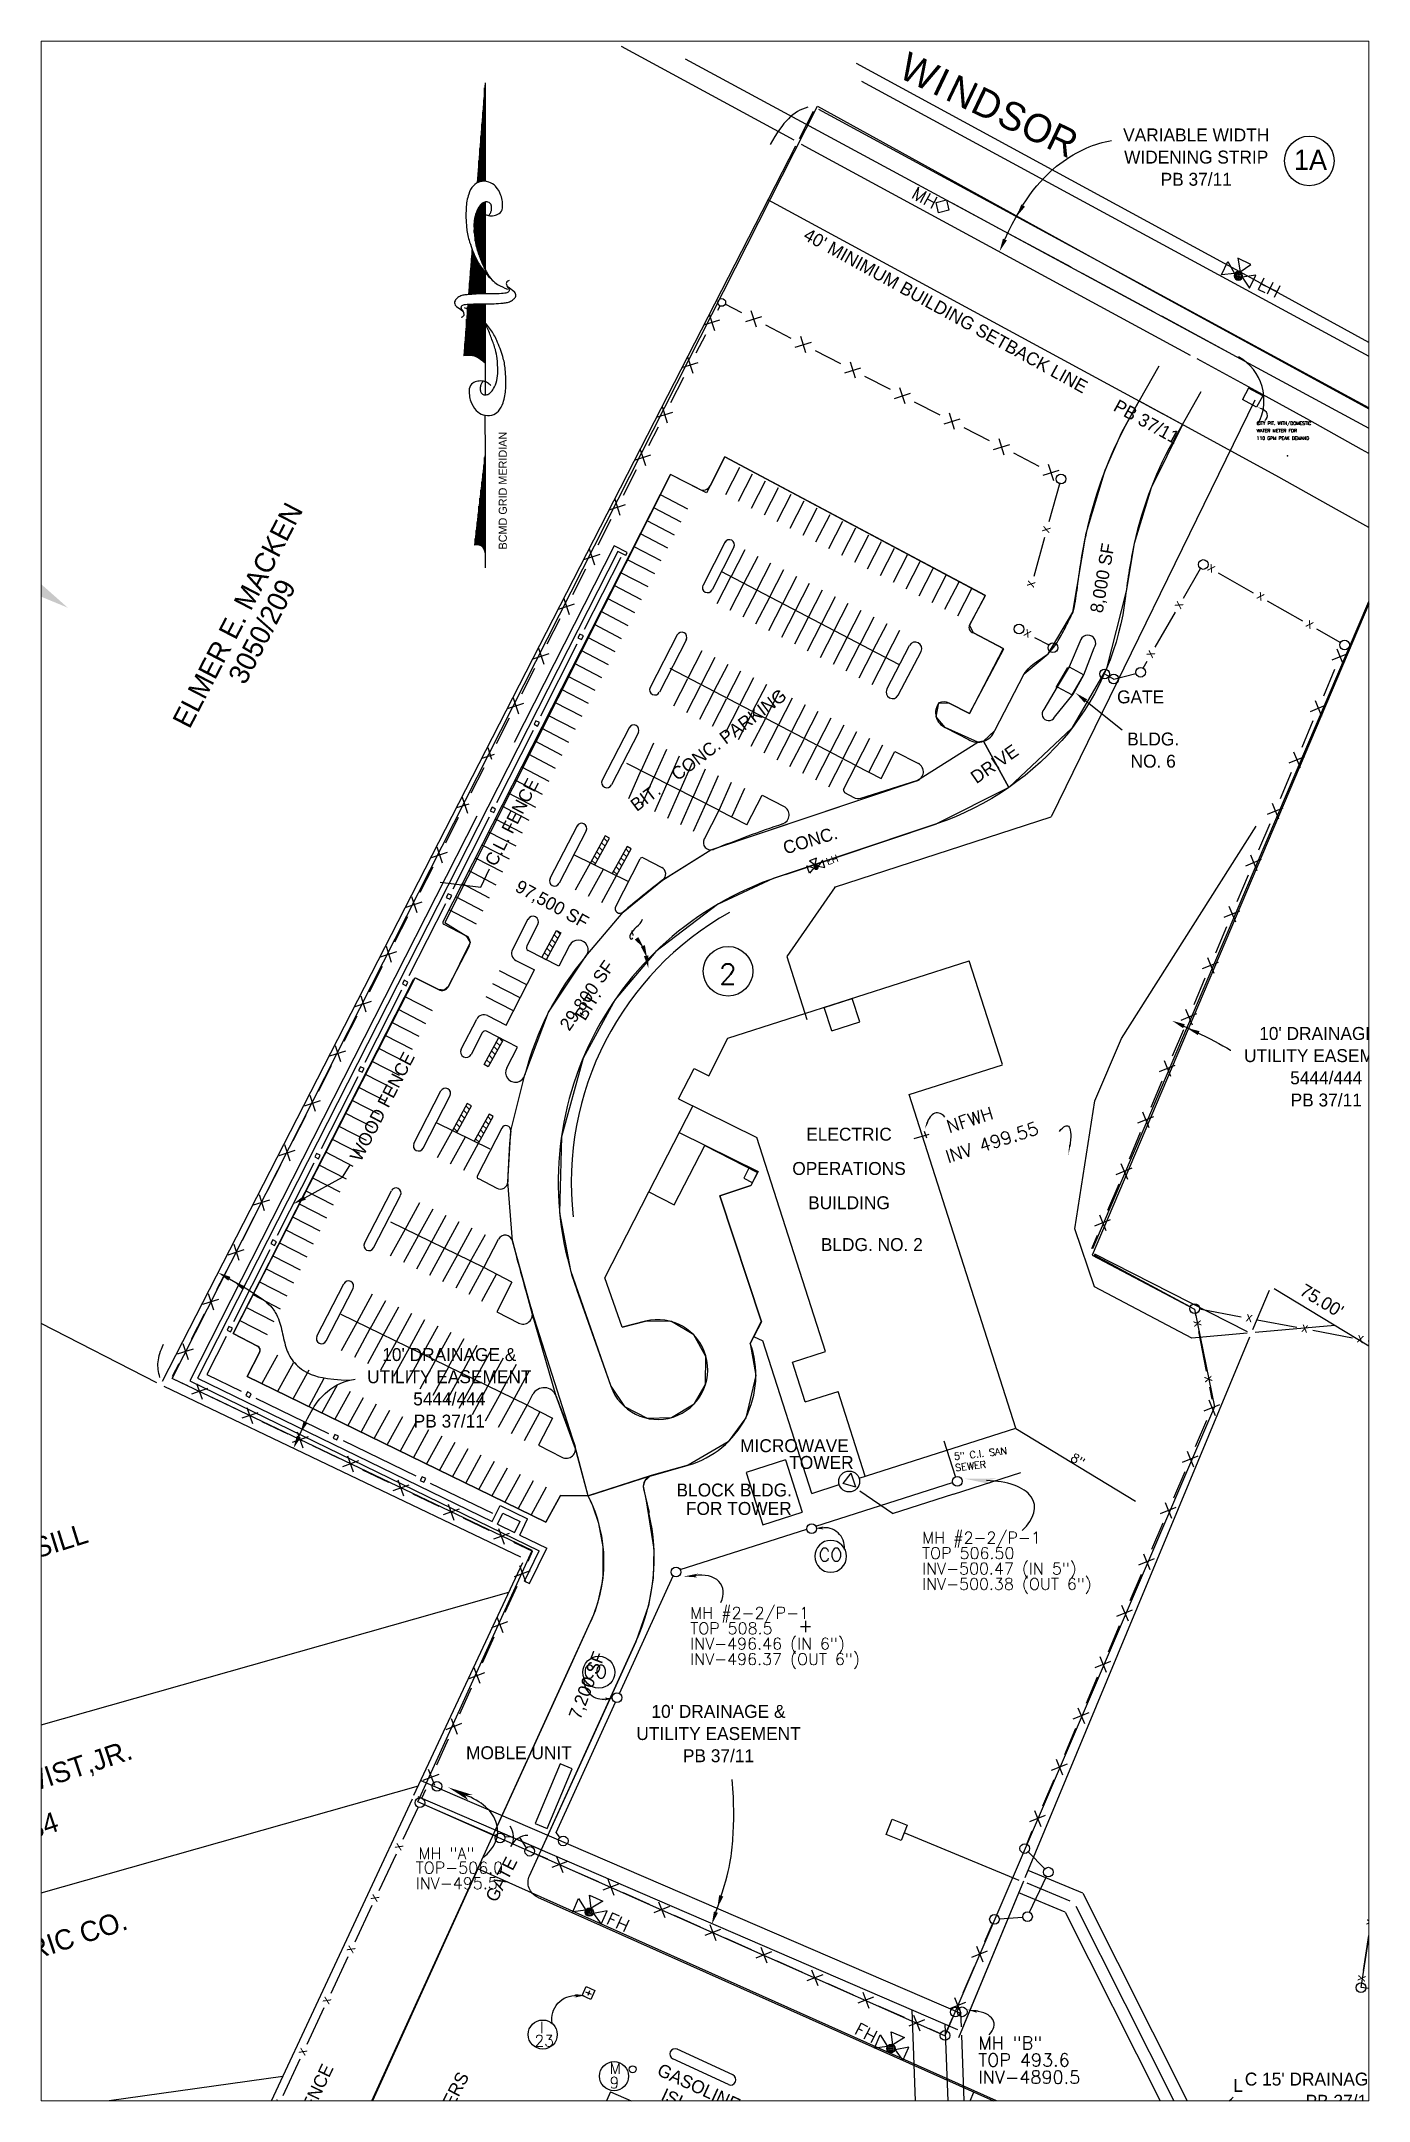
# Paper-space layout 'Layout2' of a CAD drawing. Header units: inches. Extents: x 0.4 to 21, y 0.5 to 32.4.
# The model-space entities are those that its viewports show. They can reach past a viewport. Long polylines and large blocks are cut down to what shows.
import ezdxf
from ezdxf.enums import TextEntityAlignment as Align

# ---------------------------------------------------------------- set-up
doc = ezdxf.new("R2010")
doc.units = ezdxf.units.IN
doc.header["$MEASUREMENT"] = 0
for name, pattern in [('DASHDOT', [1, 0.5, -0.25, 0, -0.25]), ('DASHED', [0.75, 0.5, -0.25]), ('DASHED2', [0.375, 0.25, -0.125]), ('DIVIDE', [1.25, 0.5, -0.25, 0, -0.25, 0, -0.25]), ('DOT', [0.25, 0, -0.25]), ('HIDDEN2', [0.1875, 0.125, -0.0625]), ('PHANTOM2', [31.25, 15.625, -3.125, 3.125, -3.125, 3.125, -3.125])]:
    doc.linetypes.add(name, pattern=pattern)
doc.layers.get('0').update_dxf_attribs({"linetype": 'CONTINUOUS'})
for name, color, linetype in [('1', 7, 'CONTINUOUS'), ('10', 7, 'CONTINUOUS'), ('11', 7, 'CONTINUOUS'), ('12', 7, 'CONTINUOUS'), ('13', 7, 'CONTINUOUS'), ('15', 7, 'CONTINUOUS'), ('16', 7, 'CONTINUOUS'), ('17', 7, 'CONTINUOUS'), ('18', 7, 'CONTINUOUS'), ('19', 7, 'CONTINUOUS'), ('20', 7, 'CONTINUOUS'), ('21', 7, 'CONTINUOUS'), ('27', 7, 'CONTINUOUS'), ('33', 7, 'CONTINUOUS'), ('4', 7, 'CONTINUOUS'), ('41', 7, 'CONTINUOUS'), ('48', 7, 'CONTINUOUS'), ('5', 7, 'CONTINUOUS'), ('55', 7, 'CONTINUOUS'), ('6', 7, 'CONTINUOUS'), ('62', 7, 'CONTINUOUS'), ('7', 7, 'CONTINUOUS'), ('8', 7, 'CONTINUOUS'), ('9', 7, 'CONTINUOUS'), ('CONSTRUCTION_CLASS', 7, 'CONTINUOUS')]:
    doc.layers.add(name, color=color, linetype=linetype)
doc.styles.add('ROMANS', font='ROMANS', dxfattribs={"height": 0.2})
doc.styles.add('txt', font='TXT', dxfattribs={"height": 0.2})

psp = doc.layouts.new('Layout2')

msp = doc.modelspace()

# ---------------------------------------------------------------- texts
at = {"linetype": 'Continuous', "style": 'txt'}
for s, rotation, p in [('8,000 SF', 80.18437425, (-26541.6669, 42487.3772)), ('97,500 SF', 331.20195529, (-30693.2223, 40033.3744)), ('29,800 SF', 54.96472177, (-30373.1232, 39370.477)), ('7,200 SF', 69.00442157, (-30368.263, 34260.418))]:
    msp.add_text(s, height=96, rotation=rotation, dxfattribs=at).set_placement(p, align=Align.CENTER)
at = {"layer": '1', "color": 94, "linetype": 'Continuous', "style": 'txt'}
msp.add_text('BCMD GRID MERIDIAN', height=60, rotation=90, dxfattribs=at).set_placement((-31006.6931, 42707.4848))
at = {"layer": '10', "color": 253, "linetype": 'Continuous', "style": 'txt'}
msp.add_text('BIT.    CONC. PARKING', height=96, rotation=37.03829159, dxfattribs=at).set_placement((-29481.5886, 41181.6099), align=Align.CENTER)
for s, rotation, p in [('DRIVE', 34.76717485, (-27522.3668, 40965.0978)), ('CONC.', 16.76494082, (-28940.0948, 40443.5022)), ('BIT.', 57.71409386, (-30426.74, 39203.4822))]:
    msp.add_text(s, height=96, rotation=rotation, dxfattribs=at).set_placement(p)
at = {"layer": '12', "color": 62, "linetype": 'Continuous', "style": 'txt'}
for s, height, rotation, width, p in [('GASOLINE', 96.1068, 335.23922615, 0.998876, (-29899.2956, 31388.7846)), ('ISLAND', 95.3004, 335.14916223, 1.007014, (-29869.82, 31205.3706))]:
    msp.add_text(s, height=height, rotation=rotation, dxfattribs=dict(at, width=width)).set_placement(p)
at = {"layer": '13', "color": 7, "linetype": 'Continuous', "style": 'txt'}
for s, p in [("10' DRAINAGE &", (-24926.7356, 39067.4778)), ('UTILITY EASEMENT', (-24926.7356, 38902.9062)), ('5444/444', (-24926.7356, 38738.3346)), ('PB 37/11', (-24926.7356, 38573.7642)), ("10' DRAINAGE &", (-31433.336, 36684.3882)), ('UTILITY EASEMENT', (-31433.336, 36519.8166)), ('5444/444', (-31433.336, 36355.245)), ('PB 37/11', (-31433.336, 36190.6734)), ("10' DRAINAGE &", (-29436.0188, 34036.0446)), ('UTILITY EASEMENT', (-29436.0188, 33871.473)), ('PB 37/11', (-29436.0188, 33706.9014))]:
    msp.add_text(s, height=96, dxfattribs=at).set_placement(p, align=Align.CENTER)
at = {"layer": '13', "color": 120, "linetype": 'Continuous', "style": 'txt'}
for s, p in [('L', (-25579.9496, 31260.099)), ("C 15' DRAINAGE ESMT.", (-24815.9672, 31307.127)), ('PB 37/11', (-24815.9672, 31142.5554))]:
    msp.add_text(s, height=96, dxfattribs=at).set_placement(p, align=Align.CENTER)
at = {"layer": '15', "color": 132, "linetype": 'Continuous', "style": 'ROMANS'}
for s, p in [('NFWH', (-27571.8247, 38475.2334, -0.006)), ('INV 499.55', (-27407.5353, 38307.0914, -0.006))]:
    msp.add_text(s, height=96, rotation=17.81580002, dxfattribs=at).set_placement(p, align=Align.MIDDLE)
msp.add_text('+', height=96, dxfattribs=at).set_placement((-28789.7996, 34721.0418, -0.006), align=Align.MIDDLE)
for s, height, p in [('MH "A"', 86.4, (-31661.2952, 32987.7594, -0.006)), ('TOP-506.0', 86.4, (-31681.6916, 32880.1758, -0.006)), ('INV-495.5', 86.4, (-31681.6916, 32765.6958, -0.006)), ('MH "B"', 96, (-27508.766, 31575.7026, -0.006)), ('TOP 493.6', 96, (-27508.766, 31448.5026, -0.006)), ('INV-4890.5', 96, (-27508.766, 31321.3026, -0.006))]:
    msp.add_text(s, height=height, dxfattribs=at).set_placement(p)
at = {"layer": '15', "color": 4, "linetype": 'Continuous', "style": 'ROMANS'}
for s, p in [('23', (-30801.6176, 31597.6386, -0.0012)), ('I', (-30761.3912, 31696.8018, -0.0012)), ('9', (-30244.268, 31286.6766, -0.0012)), ('M', (-30245.1248, 31394.1858, -0.0012))]:
    msp.add_text(s, height=84, dxfattribs=at).set_placement(p)
at = {"layer": '16', "color": 6, "linetype": 'Continuous', "style": 'txt'}
msp.add_text('GATE', height=96, dxfattribs=at).set_placement((-26478.7616, 41565.4254))
for s, height, rotation, p in [('C.L. FENCE', 96, 62.7506619, (-31089.26, 40348.6314)), ('WOOD FENCE', 96, 62.7506619, (-32091.2372, 38157.4734)), ('GATE', 96, 62.81582059, (-31084.4948, 32660.2434)), ('C.L. FENCE', 95.9988, 64.43118708, (-32594.1788, 30800.2494))]:
    msp.add_text(s, height=height, rotation=rotation, dxfattribs=at).set_placement(p)
at = {"layer": '17', "color": 7, "linetype": 'Continuous', "style": 'txt'}
for s, p in [('MICROWAVE', (-29275.5584, 36007.995)), ('TOWER', (-28911.2444, 35883.7566))]:
    msp.add_text(s, height=96, dxfattribs=at).set_placement(p)
at = {"layer": '18', "color": 6, "linetype": 'Continuous', "style": 'txt', "width": 1.000237}
msp.add_text('TRANSFORMERS', height=96, rotation=62.81582059, dxfattribs=at).set_placement((-31572.0665, 30918.5024), align=Align.MIDDLE)
at = {"layer": '19', "color": 2, "linetype": 'Continuous', "style": 'ROMANS'}
for rotation, p in [(335.70938744, (-30182.112, 32519.1239, -0.0012)), (332.3048609, (-28342.3944, 31697.6223, -0.0012))]:
    msp.add_text('FH', height=96, rotation=rotation, dxfattribs=at).set_placement(p, align=Align.MIDDLE)
at = {"layer": '20', "color": 2, "linetype": 'Continuous', "style": 'ROMANS'}
for s, height, rotation, p in [('5" C.I. SAN', 52.1676, 6.41959064, (-27689.1827, 35975.2647, -0.006)), ('SEWER', 52.1676, 6.41959064, (-27679.8611, 35892.4203, -0.006)), ('8"', 65.8668, 329.00098415, (-26813.332, 35977.2634, -0.006))]:
    msp.add_text(s, height=height, rotation=rotation, dxfattribs=at).set_placement(p, align=Align.MIDDLE_LEFT)
for s, p in [('MH #2-2/P-1', (-27925.2368, 35329.725, -0.006)), ('TOP 506.50', (-27925.2368, 35215.245, -0.006)), ('INV-500.47 (IN 5")', (-27925.2368, 35100.765, -0.006)), ('INV-500.38 (OUT 6")', (-27925.2368, 34986.285, -0.006)), ('MH #2-2/P-1', (-29645.7008, 34771.9674, -0.006)), ('TOP 508.5', (-29645.7008, 34657.4874, -0.006)), ('INV-496.46 (IN 6")', (-29645.7008, 34543.0074, -0.006)), ('INV-496.37 (OUT 6")', (-29645.7008, 34428.5274, -0.006))]:
    msp.add_text(s, height=86.4, dxfattribs=at).set_placement(p)
for p in [(-28604.882, 35246.6118, -0.0012), (-30350.1008, 34378.9878, -0.0012)]:
    msp.add_text('CO', height=96, dxfattribs=at).set_placement(p, align=Align.MIDDLE)
at = {"layer": '21', "color": 7, "linetype": 'Continuous', "style": 'ROMANS'}
for s, p in [('WATER METER FOR', (-25442.6048, 43577.1522, -0.006)), ('CITY PIT. WITH/DOMESTIC', (-25442.6048, 43632.3522, -0.006)), ('110 GPM PEAK DEMAND', (-25442.6048, 43521.9522, -0.006))]:
    msp.add_text(s, height=24, dxfattribs=at).set_placement(p)
at = {"layer": '4', "color": 1, "linetype": 'Continuous', "style": 'txt', "width": 1.001718}
for s, p in [('W', (-27992.3931, 46160.0801)), ('I', (-27826.8517, 46081.008)), ('N', (-27672.488, 46007.2749)), ('D', (-27486.0767, 45918.2347)), ('S', (-27299.6652, 45829.1934)), ('O', (-27113.2538, 45740.1521)), ('R', (-26926.8425, 45651.1119))]:
    msp.add_text(s, height=209.556, rotation=334.46812838, dxfattribs=at).set_placement(p, align=Align.CENTER)
at = {"layer": '5', "color": 252, "linetype": 'Continuous', "style": 'txt'}
msp.add_text("40' MINIMUM BUILDING SETBACK LINE       PB 37/11", height=96, rotation=331.07367284, dxfattribs=at).set_placement((-28814.3012, 45013.3278))
at = {"layer": '6', "color": 7, "linetype": 'Continuous', "style": 'txt'}
for s, p in [('BLDG.', (-26210.75, 41252.9058)), ('NO. 6', (-26210.75, 41088.3342)), ('ELECTRIC', (-28467.6176, 38319.8298)), ('OPERATIONS', (-28467.6176, 38065.4298)), ('BUILDING', (-28467.6176, 37811.0298)), ('BLDG. NO. 2', (-28298.4692, 37500.7338)), ('BLOCK BLDG.', (-29319.2876, 35678.943)), ('FOR TOWER', (-29285.2508, 35542.2594)), ('MOBLE UNIT', (-30916.7924, 33729.4062))]:
    msp.add_text(s, height=96, dxfattribs=at).set_placement(p, align=Align.CENTER)
at = {"layer": '7', "color": 32, "linetype": 'Continuous', "style": 'txt'}
for s, p in [('VARIABLE WIDTH', (-25891.6232, 45736.2846)), ('WIDENING STRIP', (-25891.6232, 45571.713)), ('PB 37/11', (-25891.6232, 45407.1414))]:
    msp.add_text(s, height=96, dxfattribs=at).set_placement(p, align=Align.CENTER)
msp.add_text('1A', height=150, dxfattribs=at).set_placement((-25043.5568, 45599.3934), align=Align.MIDDLE)
msp.add_text("75.00'", height=96, rotation=328.80555554, dxfattribs=at).set_placement((-24959.3609, 37133.1086), align=Align.MIDDLE)
at = {"layer": '8', "color": 52, "linetype": 'Continuous', "style": 'txt'}
msp.add_text('ELMER E. MACKEN', height=149.0988, rotation=62.58787581, dxfattribs=at).set_placement((-33003.6989, 42219.9033), align=Align.MIDDLE)
at = {"layer": '8', "color": 52, "linetype": 'Continuous', "style": 'txt', "width": 0.999775}
msp.add_text('3050/209', height=149.0988, rotation=62.58787581, dxfattribs=at).set_placement((-32826.1168, 42100.8682), align=Align.MIDDLE)
at = {"layer": '8', "color": 52, "linetype": 'Continuous', "style": 'ROMANS'}
msp.add_text('2', height=150, dxfattribs=at).set_placement((-29430.8672, 39481.2882))
at = {"layer": '8', "color": 52, "linetype": 'Continuous', "style": 'txt'}
for s, height, rotation, width, p in [('JACK W. RUDASILL', 150.132, 17.31680074, 0.998401, (-35866.178, 34790.337)), ('4144/413', 150.132, 17.34854523, 0.998641, (-35269.3016, 34648.4058)), ('GEORGE J. WIST,JR.', 150.228, 18.28093691, 0.997604, (-35674.7288, 33105.6834)), ('4353/34', 149.376, 18.28591467, 1.003053, (-35007.3848, 32974.5198)), ('BALTIMORE GAS & ELECTRIC CO.', 150.228, 18.28093691, 0.997604, (-36927.818, 31440.4734))]:
    msp.add_text(s, height=height, rotation=rotation, dxfattribs=dict(at, width=width)).set_placement(p)

# ---------------------------------------------------------------- blocks, each defined once
blk = doc.blocks.new('CRV_NU')
at = {"layer": 'CONSTRUCTION_CLASS', "color": 134, "linetype": 'Continuous'}
blk.add_point((0, 0), dxfattribs=at)
at = {"layer": '7', "color": 5, "linetype": 'Continuous', "style": 'txt', "flags": 1}
for tag in ['CRVBRG', 'CRVCHD', 'CRVRAD', 'CRVLOT', 'CRVLEN', 'CRVTAN', 'CRVDLT']:
    blk.add_attdef(tag, (0, 0), '', height=0.0019, rotation=89.3967, dxfattribs=at)
blk = doc.blocks.new('STOCK')
at = {"layer": '16', "color": 6, "linetype": 'Continuous'}
for p, q in [((0.025, 0.025), (-0.025, 0.025)), ((-0.025, 0.025), (-0.025, -0.025)), ((0.025, -0.025), (0.025, 0.025)), ((-0.025, -0.025), (0.025, -0.025))]:
    blk.add_line(p, q, dxfattribs=at)
blk = doc.blocks.new('BWIRE')
at = {"layer": '16', "color": 6, "linetype": 'Continuous', "style": 'txt'}
blk.add_text('x', height=0.0833, dxfattribs=at).set_placement((0, -0.0282), align=Align.CENTER)
blk = doc.blocks.new('HR')
at = {"layer": '62', "color": 32, "linetype": 'Continuous'}
blk.add_arc((-1.569, -1.827), 2.408, 49.3426, 155.0435, dxfattribs=at)
blk.add_solid([(-4.184, -1.505), (-3.757, -0.472), (-3.447, -0.673), (-3.752, -0.811)], dxfattribs=at)
blk = doc.blocks.new('LOOP')
at = {"layer": '48', "color": 7, "linetype": 'Continuous'}
for centre, radius, start, end in [((-1.57, -1.45), 1.59, 61.3974, 88.4673), ((0.25, 2.33), 2.6, 246.1849, 262.5277), ((-0.59, 0.14), 0.467, 294.3218, 329.1505)]:
    blk.add_arc(centre, radius, start, end, dxfattribs=at)
for start_param, end_param in [(4.026231, 7.395006), (1.853309, 2.520417)]:
    blk.add_ellipse((0.02, -0.11), major_axis=(0.228, 0.074), ratio=0.529096, start_param=start_param, end_param=end_param, dxfattribs=at)
blk = doc.blocks.new('FH')
at = {"layer": '19', "color": 2, "linetype": 'Continuous'}
for points in [[(-4.7, 13.5), (-4.7, 4.5), (2.3, 9.4)], [(14.5, 13.5), (14.5, 4.5), (7.5, 9.4)], [(9, 0), (0, 0), (4.9, 7)]]:
    blk.add_lwpolyline(points, close=True, dxfattribs=at)
for radius in [2.59, 2.07, 1.24, 0.497]:
    blk.add_circle((5, 9.6), radius, dxfattribs=at)
at = {"layer": '19', "color": 2, "linetype": 'Continuous', "style": 'ROMANS'}
blk.add_text('FH', height=8, dxfattribs=at).set_placement((25.3, 7.8), align=Align.MIDDLE)
blk = doc.blocks.new('MH')
at = {"layer": '15', "color": 132, "linetype": 'Continuous'}
blk.add_lwpolyline([(13.9, 4.9), (18.8, 9.3), (23.2, 4.4), (18.3, 0)], close=True, dxfattribs=at)
at = {"layer": '15', "color": 132, "linetype": 'Continuous', "style": 'ROMANS'}
blk.add_text('MH', height=8, rotation=360, dxfattribs=at).set_placement((6.3, 4), align=Align.MIDDLE)

# ---------------------------------------------------------------- linework, layer by layer
at = {"linetype": 'Continuous', "flags": 128}
for points in [[(-27468.7567, 41284.3073), (-27386.144, 41362.8522), (-27168.6584, 41783.9319), (-26990.1976, 41933.9089), (-26806.0786, 42242.0686), (-26708.0812, 42828.5494), (-26567.7451, 43295.8395), (-26442.4396, 43577.241), (-26314.8459, 43809.8265), (-25993.6891, 43635.433), (-26226.5877, 43164.9205), (-26350.9857, 42751.0289), (-26411.0657, 42398.9784), (-26556.6724, 41824.9451), (-26813.7443, 41380.8567), (-27282.2259, 40941.5372)], [(-30402.1568, 35683.3866), (-30501.2308, 36056.8077), (-30819.6959, 37049.1183), (-30964.9209, 37576.2471), (-31000.0144, 38014.5092), (-30977.5051, 38393.3291), (-30872.4517, 38808.4376), (-30696.288, 39274.2147), (-30420.342, 39688.7456), (-30144.0969, 40016.0682), (-29849.3412, 40255.0901), (-29493.1189, 40477.9485), (-28888.6817, 40680.8829), (-28402.9612, 40843.9593), (-27967.5531, 40990.1429), (-27510.6761, 41277.5582), (-27753.6308, 41386.473), (-27821.9127, 41466.4532), (-27800.1339, 41569.3363), (-27724.953, 41567.9272), (-27572.672, 41490.615), (-27319.111, 41970.8713), (-27543.7928, 42089.4966), (-27572.9477, 42146.7806), (-27456.0228, 42366.7811), (-29389.1516, 43394.1918), (-29497.9891, 43180.2885), (-29525.1986, 43126.8129), (-29792.5772, 43262.8602), (-31465.8122, 39939.2969), (-31309.1544, 39840.7637), (-31278.6512, 39790.807), (-31438.9599, 39465.0897), (-31471.734, 39437.2797), (-31514.3576, 39440.949), (-31676.6096, 39524.2782), (-31689.3972, 39525.2592), (-33037.154, 36888.2802), (-32856.7544, 36795.6306), (-32838.6089, 36774.9024), (-32840.8515, 36747.5327), (-32932.7312, 36568.8966), (-30718.2284, 35488.2282), (-30609.2768, 35687.235), (-30402.3648, 35684.0329)], [(-27510.6761, 41277.5582), (-27468.7567, 41284.3073), (-27282.2259, 40941.5372), (-27818.1655, 40670.2874), (-28520.5823, 40435.3011), (-29029.473, 40265.4824), (-29444.4056, 40072.564), (-29900.5957, 39724.919), (-30202.8848, 39367.0214), (-30440.5954, 38931.2046), (-30601.1838, 38347.5951), (-30614.5559, 37785.0526), (-30533.8299, 37355.2556), (-30235.0388, 36497.3454), (-30133.9339, 36345.733), (-29965.0277, 36259.1651), (-29784.4205, 36264.9516), (-29616.0664, 36367.7285), (-29532.2449, 36512.2505), (-29528.9843, 36718.477), (-29619.61, 36877.9719), (-29783.9852, 36976.8961), (-29978.1248, 36979.1982), (-30151.4048, 36935.9898), (-30278.9348, 37302.315), (-29951.6456, 37939.5834), (-29763.7748, 37843.0962), (-29536.8104, 38285.0214), (-29146.1239, 38084.3697), (-29196.56, 37986.1662), (-29426.0144, 37909.7526), (-29116.784, 36975.2574), (-29201.7008, 36815.169), (-29158.7155, 36576.8588), (-29233.934, 36263.2001), (-29363.6196, 36085.503), (-29661.1976, 35912.5962), (-29934.8509, 35833.7041), (-30402.1314, 35683.3076), (-30496.5267, 36031.7058), (-30640.3819, 36424.3895), (-30816.7255, 37028.6565), (-30964.9209, 37576.2471), (-31000.0144, 38014.5092), (-30977.5051, 38393.3291), (-30872.4977, 38808.4493), (-30696.288, 39274.2147), (-30420.342, 39688.7456), (-30144.0969, 40016.0682), (-29850.4498, 40254.1911), (-29493.1189, 40477.9485), (-27967.5761, 40990.1359), (-27510.6761, 41277.5582), (-27468.7567, 41284.3073)], [(-31090.6295, 33202.8456), (-30567.0407, 34349.7545), (-30360.7509, 34803.7547), (-30329.1077, 34896.0763), (-30298.482, 35033.6414), (-30291.1747, 35091.159), (-30291.2807, 35305.2242), (-30323.0025, 35477.5474), (-30367.6621, 35608.6624), (-30402.0155, 35683.3449), (-29940.1364, 35832.003), (-29983.251, 35796.3183), (-29994.6902, 35754.4226), (-29971.8488, 35647.8774), (-29914.9254, 35287.4502), (-29921.0594, 35071.9097), (-29955.5796, 34869.3523), (-30048.5754, 34599.9136), (-30404.9377, 33816.3362), (-30751.0487, 33056.3803)]]:
    msp.add_lwpolyline(points, close=True, dxfattribs=at)
at = {"layer": '1', "color": 94, "linetype": 'Continuous'}
for p, q in [((-31168.3019, 46170.3704), (-31225.9427, 45429.2648)), ((-31168.3019, 46170.3704), (-31168.3019, 45439.688)), ((-31178.0999, 45438.5768), (-31178.0999, 46044.3944)), ((-31171.0691, 45439.3748), (-31171.0691, 46134.7964)), ((-31192.1627, 45436.9412), (-31192.1627, 45863.5904)), ((-31185.1307, 45437.7788), (-31185.1307, 45953.9936)), ((-31199.1935, 45435.344), (-31199.1935, 45773.1896)), ((-31213.2563, 45432.1472), (-31213.2563, 45592.3856)), ((-31206.2243, 45433.7456), (-31206.2243, 45682.7876)), ((-31220.2883, 45430.55), (-31220.2883, 45501.9848)), ((-31206.2243, 44876.7104), (-31206.2243, 45256.1936)), ((-31199.1935, 44857.736), (-31199.1935, 45264.404)), ((-31192.1627, 44839.2104), (-31192.1627, 45269.1512)), ((-31185.1307, 44823.3128), (-31185.1307, 45273.8984)), ((-31178.0999, 44807.4176), (-31178.0999, 45278.6444)), ((-31171.0691, 44791.5224), (-31171.0691, 45283.3904)), ((-31167.1883, 45286.0112), (-31168.1795, 44604.6572)), ((-31246.3343, 45167.4656), (-31250.2667, 45117.2288)), ((-31241.3819, 44999.4344), (-31241.3819, 45172.628)), ((-31234.3499, 44962.5296), (-31234.3499, 45198.5768)), ((-31227.3179, 44935.5344), (-31227.3179, 45220.2392)), ((-31220.2883, 44915.0264), (-31220.2883, 45232.2248)), ((-31213.2563, 44895.6824), (-31213.2563, 45244.2092)), ((-31248.4127, 45059.7032), (-31248.4127, 45079.1252)), ((-31269.0131, 44877.7448), (-31290.4295, 44596.9388)), ((-31269.5063, 44600.5208), (-31269.5063, 44870.0288)), ((-31264.4099, 44936.5448), (-31269.0131, 44877.7448)), ((-31262.4755, 44600.804), (-31262.4755, 44931.5696)), ((-31255.4435, 44601.0872), (-31255.4435, 44913.4904)), ((-31248.4127, 44601.3704), (-31248.4127, 44895.4088)), ((-31241.3819, 44601.6536), (-31241.3819, 44877.3296)), ((-31234.3499, 44601.9368), (-31234.3499, 44865.14)), ((-31227.3179, 44602.22), (-31227.3179, 44853.4208)), ((-31220.2883, 44602.5032), (-31220.2883, 44841.7016)), ((-31213.2563, 44602.7864), (-31213.2563, 44829.9836)), ((-31206.2243, 44603.0696), (-31206.2243, 44818.2644)), ((-31199.1935, 44603.3516), (-31199.1935, 44806.5464)), ((-31192.1627, 44603.6348), (-31192.1627, 44796.9872)), ((-31283.5691, 44600.0672), (-31283.5691, 44686.4948)), ((-31276.5371, 44600.2376), (-31276.5371, 44778.2624)), ((-31185.1307, 44603.918), (-31185.1307, 44787.6644)), ((-31178.0999, 44604.2012), (-31178.0999, 44778.3416)), ((-31171.0691, 44604.4844), (-31171.0691, 44769.0176)), ((-31296.2075, 44525.8724), (-31325.8019, 44145.3704)), ((-31297.6307, 44147.0516), (-31297.6307, 44507.564)), ((-31290.5999, 44147.0516), (-31290.5999, 44526.2768)), ((-31283.5691, 44147.0516), (-31283.5691, 44526.7856)), ((-31276.5371, 44147.0516), (-31276.5371, 44527.2932)), ((-31269.5063, 44146.5704), (-31269.5063, 44527.8008)), ((-31262.4755, 44145.4712), (-31262.4755, 44528.3096)), ((-31255.4435, 44144.372), (-31255.4435, 44528.8172)), ((-31248.4127, 44143.2728), (-31248.4127, 44529.3248)), ((-31241.3819, 44140.9304), (-31241.3819, 44529.8336)), ((-31234.3499, 44138.588), (-31234.3499, 44529.9812)), ((-31227.3179, 44136.2432), (-31227.3179, 44529.9812)), ((-31220.2883, 44132.474), (-31220.2883, 44529.9812)), ((-31213.2563, 44128.2884), (-31213.2563, 44529.9812)), ((-31206.2243, 44124.104), (-31206.2243, 44529.9812)), ((-31199.1935, 44119.0112), (-31199.1935, 44529.9812)), ((-31192.1627, 44418.206), (-31192.1627, 44529.9812)), ((-31185.1307, 44410.5032), (-31185.1307, 44529.9392)), ((-31178.0999, 44402.8016), (-31178.0999, 44529.8312)), ((-31171.0691, 44395.1), (-31171.0691, 44529.7232)), ((-31168.2875, 44529.6812), (-31168.3019, 44520.2504)), ((-31168.3019, 44520.2504), (-31168.3019, 44392.0688)), ((-31304.6627, 44146.7624), (-31304.6627, 44417.1632)), ((-31192.1627, 44113.64), (-31192.1627, 44415.8972)), ((-31185.1307, 44107.8176), (-31185.1307, 44405.0576)), ((-31178.0999, 44100.0056), (-31178.0999, 44394.218)), ((-31171.0691, 44092.1948), (-31171.0691, 44383.3784)), ((-31168.3019, 44379.1136), (-31168.3019, 44334.8696)), ((-31168.3019, 44334.8696), (-31168.3019, 44089.1216)), ((-31318.7243, 44146.1252), (-31318.7243, 44236.3592)), ((-31311.6935, 44146.4432), (-31311.6935, 44326.76)), ((-31325.7563, 44145.8072), (-31325.7563, 44145.9572)), ((-31168.3019, 44089.1216), (-31168.3019, 43855.0904)), ((-31169.1011, 43704.0188), (-31168.3019, 43414.1216)), ((-31168.3019, 43414.1216), (-31247.0519, 42739.1216)), ((-31168.3019, 43414.1216), (-31168.3019, 42682.8704)), ((-31185.1307, 42724.4588), (-31185.1307, 43269.8696)), ((-31178.0999, 42715.6544), (-31178.0999, 43330.136)), ((-31171.0691, 42700.8104), (-31171.0691, 43390.4048)), ((-31199.1935, 42735.248), (-31199.1935, 43149.3332)), ((-31192.1627, 42730.6808), (-31192.1627, 43209.6008)), ((-31220.2883, 42742.232), (-31220.2883, 42968.5304)), ((-31213.2563, 42740.8568), (-31213.2563, 43028.7968)), ((-31206.2243, 42738.5696), (-31206.2243, 43089.0656)), ((-31234.3499, 42742.4552), (-31234.3499, 42847.994)), ((-31227.3179, 42742.7576), (-31227.3179, 42908.2616)), ((-31241.3819, 42741.3104), (-31241.3819, 42787.7264)), ((-31168.3019, 42682.8704), (-31168.3019, 42570.3704))]:
    msp.add_line(p, q, dxfattribs=at)
for points in [[(-31198.7301, 45217.9886, 0.0777356466), (-31173.1626, 45197.3841, 0.0796204659), (-31143.1979, 45185.9596, 0.0962663443), (-31101.4643, 45185.4, 0.1007523099), (-31064.3882, 45200.1812, 0.2244856028), (-31038.8285, 45241.9676, 0.1125499066), (-31049.8094, 45335.5163, 0.1005634104), (-31090.4678, 45403.1211, 0.1348784681), (-31140.6772, 45434.6523, 0.1327192386), (-31206.0239, 45436.5291, 0.1552289697), (-31254.1776, 45407.4556, 0.1016164731), (-31289.4836, 45345.3721, 0.067277925), (-31308.7047, 45239.8544, 0.0343322523), (-31305.4669, 45097.9049, 0.050353936), (-31286.9622, 45002.7473, 0.0325413136), (-31242.2799, 44883.2233, 0.0449880684), (-31196.9586, 44802.7152, 0.025545503), (-31166.3493, 44762.76, 0.0171166609), (-31115.7703, 44707.2586, 0.0656498869), (-31074.6806, 44674.9436, 0.0424676436), (-31002.112, 44639.8505)], [(-31142.6118, 45185.8392, 0.0769188742), (-31128.6036, 45203.6596, 0.0805271962), (-31121.1355, 45223.9954, 0.0886953119), (-31120.6668, 45256.7405, 0.1418973975), (-31129.5767, 45275.446, 0.1529729411), (-31146.5251, 45285.623, 0.1264464472), (-31170.2658, 45285.2814, 0.1201220442), (-31194.0465, 45272.1338, 0.0804829264), (-31218.9087, 45240.4952, 0.0673610699), (-31241.9955, 45181.1302, 0.059891392), (-31250.3317, 45110.0448, 0.0281993261), (-31244.817, 45017.1347, 0.039093553), (-31231.8766, 44951.2068, 0.0168312537), (-31218.2403, 44907.9868, 0.0086512918), (-31187.4683, 44825.3795, 0.0362498219), (-31167.5296, 44783.7163, 0.0215779568), (-31126.2181, 44718.1114)], [(-31167.1069, 44530.338, 0.0048209034), (-31134.9192, 44530.4644, 0.00885002), (-31117.3929, 44531.0125, 0.0057721709), (-31052.1018, 44534.9682, 0.010588181), (-31016.595, 44538.2882, 0.0712062969), (-30987.3156, 44545.97, 0.0649752149), (-30958.6928, 44562.6837, 0.1036148156), (-30943.2335, 44580.8152, 0.1571158229), (-30940.2586, 44596.4655, 0.0844483549), (-30945.3264, 44613.304, 0.1190217886), (-30953.3987, 44622.932), (-30985.8179, 44646.6908), (-31004.0027, 44660.1536)], [(-30989.2197, 44703.5201, 0.155221696), (-31006.4511, 44693.7982, 0.230744731), (-31010.4384, 44680.7039, 0.0397883521), (-31007.6345, 44669.1209, 0.0407892964), (-31003.1225, 44658.4061, 0.0536495119), (-30997.7292, 44650.3039, -0.0675427647), (-30992.336, 44642.2017, -0.1598881293), (-30990.2473, 44626.8612, -0.2043888242), (-30997.0407, 44616.6043, -0.0673978152), (-31007.2157, 44611.7144, -0.0522147937), (-31021.4443, 44608.6956, -0.0135773626), (-31046.6742, 44606.7345, -0.0050271603), (-31114.9544, 44603.9767, -0.0107756071), (-31132.9034, 44603.8194, -0.0056528423), (-31167.1068, 44604.6436)], [(-31167.1068, 44604.6436, 0.0048209034), (-31199.2945, 44604.5173, 0.00885002), (-31216.8207, 44603.9691, 0.0057721709), (-31282.1119, 44600.0134, 0.010588181), (-31317.6186, 44596.6935, 0.0712062969), (-31346.8981, 44589.0116, 0.0649752149), (-31375.5209, 44572.2979, 0.1036148156), (-31390.9802, 44554.1665, 0.1571158229), (-31393.955, 44538.5162, 0.0844483549), (-31388.8872, 44521.6777, 0.1190217886), (-31380.8147, 44512.0496), (-31348.3955, 44488.2908), (-31330.2119, 44474.828)], [(-31344.9939, 44431.4616, 0.155221696), (-31327.7625, 44441.1834, 0.230744731), (-31323.7752, 44454.2778, 0.0397883521), (-31326.5791, 44465.8608, 0.0407892964), (-31331.0912, 44476.5755, 0.0536495119), (-31336.4844, 44484.6777, -0.0675427647), (-31341.8776, 44492.7799, -0.1598881293), (-31343.9664, 44508.1204, -0.2043888242), (-31337.173, 44518.3773, -0.0673978152), (-31326.9979, 44523.2672, -0.0522147937), (-31312.7693, 44526.286, -0.0135773626), (-31287.5394, 44528.2471, -0.0050271603), (-31219.2592, 44531.0049, -0.0107756071), (-31201.3102, 44531.1622, -0.0056528423), (-31167.1068, 44530.338)], [(-31124.8242, 43923.9961, 0.0777356466), (-31150.3917, 43944.6006, 0.0796204659), (-31180.3564, 43956.0251, 0.0962663443), (-31222.09, 43956.5847, 0.1007523099), (-31259.1662, 43941.8035, 0.2244856028), (-31284.7258, 43900.0171, 0.1125499066), (-31273.7449, 43806.4684, 0.1005634104), (-31233.0866, 43738.8636, 0.1348784681), (-31182.8771, 43707.3324, 0.1327192386), (-31117.5304, 43705.4556, 0.1552289697), (-31069.3768, 43734.5291, 0.1016164731), (-31034.0707, 43796.6126, 0.067277925), (-31014.8496, 43902.1303, 0.0343322523), (-31018.0875, 44044.0798, 0.050353936), (-31036.5922, 44139.2374, 0.0325413136), (-31081.2744, 44258.7614, 0.0449880684), (-31126.5957, 44339.2695, 0.025545503), (-31157.2051, 44379.2247, 0.0171166609), (-31207.7841, 44434.7261, 0.0656498869), (-31248.8737, 44467.0411, 0.0424676436), (-31321.4423, 44502.1342)], [(-31180.9426, 43956.1455, 0.0769188742), (-31194.9508, 43938.3251, 0.0805271962), (-31202.4188, 43917.9893, 0.0886953119), (-31202.8875, 43885.2442, 0.1418973975), (-31193.9776, 43866.5387, 0.1529729411), (-31177.0292, 43856.3617, 0.1264464472), (-31153.2886, 43856.7033, 0.1201220442), (-31129.5079, 43869.8509, 0.0804829264), (-31104.6456, 43901.4895, 0.0673610699), (-31081.5589, 43960.8545, 0.059891392), (-31073.2226, 44031.9399, 0.0281993261), (-31078.7374, 44124.85, 0.039093553), (-31091.6778, 44190.7779, 0.0168312537), (-31105.3141, 44233.9979, 0.0086512918), (-31136.0861, 44316.6052, 0.0362498219), (-31156.0247, 44358.2684, 0.0215779568), (-31197.3362, 44423.8733)]]:
    msp.add_lwpolyline(points, format="xyb", dxfattribs=at)
for centre, radius, start, end in [((-31296.0017, 43981.4374), 167.042, 40.13943056, 100.26472222), ((-31228.2596, 42682.8068), 59.9578, 0.06136667, 108.18966111)]:
    msp.add_arc(centre, radius, start, end, dxfattribs=at)
at = {"layer": '11', "color": 5, "linetype": 'DOT'}
msp.add_open_spline([(-28773.7076, 45990.4422), (-28883.8256, 45958.0674), (-28955.078, 45886.8426), (-29052.2408, 45712.017)], degree=3, dxfattribs=at)
at = {"layer": '12', "color": 62, "linetype": 'Continuous'}
for p, q in [((-29951.6456, 37939.5834), (-29625.4532, 38574.717)), ((-29728.6124, 38380.5318), (-29142.8336, 38090.7762)), ((-29763.7748, 37843.0962), (-29536.8104, 38285.0214)), ((-29210.7188, 38116.197), (-29249.0948, 38041.4754)), ((-29142.8336, 38090.7762), (-29196.56, 37986.1662)), ((-29951.6456, 37939.5834), (-29763.7748, 37843.0962)), ((-29426.0144, 37909.7526), (-29196.56, 37986.1662)), ((-29116.784, 36975.2574), (-29426.0144, 37909.7526)), ((-29249.0948, 38041.4754), (-29185.0472, 38008.5822)), ((-29201.7008, 36815.169), (-29119.4672, 36975.2862)), ((-29175.9344, 36865.3386), (-29108.1068, 36834.5514)), ((-28744.676, 35700.897), (-29108.1068, 36834.5514)), ((-28744.676, 35700.897), (-28540.5536, 35767.3866)), ((-29362.0304, 31315.317), (-29774.2988, 31505.4654)), ((-29329.598, 31386.345), (-29741.8664, 31576.4946))]:
    msp.add_line(p, q, dxfattribs=at)
for centre, start, end in [((-29757.817, 31540.7088, 0), 65.25988611, 245.25988611), ((-29345.6038, 31350.453, 0), 245.25988611, 65.25988611)]:
    msp.add_arc(centre, 39.3959, start, end, dxfattribs=at)
at = {"layer": '13', "color": 120, "linetype": 'DASHED2'}
for p, q in [((-31643.7836, 33572.103), (-27639.368, 31844.9502)), ((-26732.5232, 32735.4378), (-27139.2992, 32904.4146)), ((-26863.3328, 32594.8626), (-27208.3508, 32738.1858)), ((-26732.5232, 32735.4378), (-24907.0112, 29102.6502)), ((-26863.3328, 32594.8626), (-25088.8496, 29063.6262)), ((-28000.6184, 31870.0866), (-27674.2988, 23014.2174)), ((-27639.368, 31844.9502), (-27635.5808, 31742.1726)), ((-27756.488, 31764.7902), (-27434.732, 23032.7886)), ((-27633.3716, 31682.2146), (-27314.432, 23026.6446))]:
    msp.add_line(p, q, dxfattribs=at)
at = {"layer": '13', "color": 120, "linetype": 'DASHED'}
msp.add_line((-27206.3288, 32829.1014, -0.006), (-28059.6332, 33183.5694, -0.006), dxfattribs=at)
at = {"layer": '13', "color": 120, "linetype": 'Continuous'}
for p, q in [((-27172.6748, 32824.683, -0.006), (-27656.0396, 31661.0862, -0.006)), ((-26825.6336, 32676.6594), (-27146.1212, 32809.7922)), ((-26784.452, 32638.3326), (-25011.3944, 29109.933))]:
    msp.add_line(p, q, dxfattribs=at)
at = {"layer": '13', "color": 7, "linetype": 'Continuous'}
msp.add_lwpolyline([(-25982.4128, 39169.1382), (-25939.1276, 39148.8186), (-25898.3948, 39129.3066), (-25859.9792, 39110.5182), (-25823.6456, 39092.373), (-25789.16, 39074.7846), (-25756.2836, 39057.6726), (-25724.7848, 39040.9518), (-25694.426, 39024.5406), (-25664.9396, 39008.3418), (-25635.9356, 38992.1982), (-25634.1752, 38991.2094)], dxfattribs=at)
at = {"layer": '13', "color": 120, "linetype": 'Continuous', "elevation": -0.006}
msp.add_lwpolyline([(-28146.7892, 33283.4154), (-28035.5708, 33238.647), (-28080.8432, 33126.1758), (-28192.0616, 33170.9442)], close=True, dxfattribs=at)
at = {"layer": '13', "color": 120, "linetype": 'Continuous'}
msp.add_lwpolyline([(-25875.8036, 31060.5558), (-25796.9516, 31096.3494), (-25730.7896, 31133.1654), (-25675.7516, 31170.729), (-25630.2728, 31208.769), (-25618.0136, 31221.2754)], dxfattribs=at)
at = {"layer": '13', "color": 7, "linetype": 'Continuous'}
for points in [[(-33065.0612, 37294.5078), (-32792.4128, 37143.2106), (-32709.8552, 37038.6834), (-32676.8324, 36923.1534), (-32649.3128, 36780.117), (-32599.778, 36681.0906), (-32495.2052, 36587.5662), (-32357.6096, 36549.057), (-32170.9892, 36541.7418)], [(-32549.8172, 36123.5094), (-32451.1748, 36340.0026), (-32363.1128, 36450.0306), (-32242.0292, 36532.5522), (-32131.952, 36549.057)], [(-29454.8444, 32594.0802), (-29351.2112, 32898.3822), (-29325.9776, 33100.1742), (-29317.5668, 33394.455), (-29334.3896, 33579.4314)]]:
    msp.add_open_spline(points, degree=3, dxfattribs=at)
for points in [[(-25989.1568, 39154.6302), (-25975.6676, 39183.6474), (-26069.4668, 39209.6058)], [(-25879.7936, 39103.1346), (-25866.716, 39132.3402), (-25960.8716, 39156.9702)], [(-33072.8252, 37280.517), (-33057.2984, 37308.4986), (-33149.0036, 37341.0882)], [(-32965.2608, 37211.5854), (-32947.5188, 37238.217), (-33036.284, 37278.1254)], [(-32484.9008, 36225.6906), (-32513.9216, 36239.1726), (-32539.8572, 36145.3686)], [(-32535.2576, 36116.8758), (-32564.3768, 36130.1442), (-32589.6212, 36036.1506)], [(-29400.668, 32710.3806), (-29431.1612, 32720.0826), (-29445.0224, 32623.7502)], [(-29439.698, 32588.9226), (-29469.9896, 32599.239), (-29485.7924, 32503.2066)]]:
    msp.add_solid(points, dxfattribs=at)
at = {"layer": '15', "color": 132, "linetype": 'Continuous'}
for p, q in [((-27889.7096, 38337.8778, -0.006), (-27907.142, 38386.7586, -0.006)), ((-27876.488, 38366.8062, -0.006), (-27987.8468, 38333.3394, -0.006))]:
    msp.add_line(p, q, dxfattribs=at)
at = {"layer": '15', "color": 4, "linetype": 'Continuous'}
for p, q in [((-30422.0936, 32002.9446, -0.0012), (-30380.4404, 31984.6938, -0.0012)), ((-30392.4152, 32010.2442, -0.0012), (-30406.4732, 31974.7866, -0.0012))]:
    msp.add_line(p, q, dxfattribs=at)
at = {"layer": '15', "color": 4, "linetype": 'Continuous', "elevation": -0.0012}
msp.add_lwpolyline([(-30418.3592, 32041.2114), (-30352.6352, 32011.8114), (-30382.0352, 31946.0874), (-30447.7592, 31975.4874)], close=True, dxfattribs=at)
at = {"layer": '15', "color": 132, "linetype": 'Continuous'}
for centre in [(-31524.782, 33527.0963, 0), (-27627.8034, 31854.3088, 0)]:
    msp.add_circle(centre, 36, dxfattribs=at)
at = {"layer": '15', "color": 4, "linetype": 'Continuous'}
for centre, radius in [((-30740.0507, 31685.4124, -0.0012), 108), ((-30211.0487, 31376.7192, -0.0012), 108), ((-30073.0448, 31427.6657, -0.0012), 25.0953)]:
    msp.add_circle(centre, radius, dxfattribs=at)
at = {"layer": '16', "color": 6, "linetype": 'Continuous'}
for p, q in [((-29439.77, 44483.7882), (-29423.822, 44514.843)), ((-29263.9316, 44464.1322), (-29386.1408, 44528.2446)), ((-29545.6016, 44374.911), (-29424.974, 44412.7854)), ((-29505.0332, 44453.9022), (-29465.5424, 44333.7942)), ((-29234.0456, 44398.8702), (-29114.486, 44437.293)), ((-29155.0544, 44358.3018), (-29193.4772, 44477.8614)), ((-28896.2096, 44273.9274), (-29084.6, 44372.031)), ((-29601.5252, 44166.207), (-29530.8044, 44303.9082)), ((-28866.3236, 44208.6654), (-28746.764, 44247.0882)), ((-28787.3324, 44168.097), (-28825.7552, 44287.6566)), ((-28527.9392, 44084.7906), (-28716.878, 44181.8262)), ((-29707.3556, 44057.3298), (-29586.7292, 44095.2042)), ((-29666.7872, 44136.321), (-29627.2976, 44016.213)), ((-28498.6016, 44018.4606), (-28379.0408, 44056.8846)), ((-28419.6104, 43977.8922), (-28457.4848, 44098.5198)), ((-29789.5952, 43797.3882), (-29692.5596, 43986.327)), ((-28160.216, 43894.587), (-28349.1548, 43991.6214)), ((-28051.8872, 43787.6886), (-28089.7616, 43908.3162)), ((-29895.4256, 43688.511), (-29775.866, 43726.9338)), ((-29854.8572, 43767.5022), (-29816.4344, 43647.9426)), ((-28130.33, 43829.3238), (-28010.7704, 43867.7466)), ((-27792.494, 43704.3822), (-27981.4328, 43801.4178)), ((-29952.4172, 43480.3554), (-29881.6964, 43618.0566)), ((-27762.608, 43639.1202), (-27643.0484, 43677.543)), ((-27684.1652, 43597.4838), (-27722.0396, 43718.1114)), ((-27424.772, 43514.1774), (-27613.7108, 43611.213)), ((-30017.6792, 43450.4694), (-29978.1884, 43330.3614)), ((-27394.886, 43448.9154), (-27275.3264, 43487.3382)), ((-27315.8948, 43408.347), (-27354.3176, 43527.9066)), ((-27057.0488, 43323.9738), (-27245.4404, 43422.0762)), ((-30140.486, 43111.5366), (-30043.4504, 43300.4754)), ((-30058.2476, 43371.4782), (-29937.62, 43409.3526)), ((-27027.164, 43258.7118), (-26907.6032, 43297.1346)), ((-26948.1716, 43218.1434), (-26986.5944, 43337.703)), ((-26903.0024, 43201.419), (-26983.958, 42912.5478)), ((-30246.3164, 43002.6594), (-30126.7568, 43041.0822)), ((-30205.748, 43081.6506), (-30167.3252, 42962.0898)), ((-30329.6228, 42743.265), (-30232.5872, 42932.2038)), ((-30434.3864, 42633.8394), (-30314.8268, 42672.2634)), ((-30394.8848, 42713.379), (-30355.3952, 42593.271)), ((-27016.34, 42796.9998), (-27097.2956, 42508.1286)), ((-30517.6928, 42374.4462), (-30420.6572, 42563.385)), ((-30160.7096, 42647.8278), (-30431.8772, 42112.6002)), ((-25985.9624, 42345.969), (-25859.0216, 42566.1918)), ((-25728.7112, 42534.6882), (-25468.1, 42386.0886)), ((-30582.9548, 42344.5602), (-30544.532, 42225.0006)), ((-30706.8296, 42006.1758), (-30609.794, 42195.1146)), ((-30623.5232, 42265.569), (-30503.9636, 42303.9918)), ((-26195.708, 41982.0918), (-26045.8892, 42242.0046)), ((-25363.8548, 42326.649), (-25103.2436, 42178.0494)), ((-27091.268, 42054.393), (-26983.94, 41999.2674)), ((-24998.9996, 42118.6098), (-24821.5844, 42017.4486)), ((-30811.5932, 41896.7502), (-30692.0324, 41935.173)), ((-30771.0236, 41975.7414), (-30732.6008, 41856.1818)), ((-30486.11, 42005.5554), (-30757.2776, 41470.3278)), ((-24883.442, 41887.4322), (-24765.9296, 41935.0002)), ((-24848.21, 41969.1642), (-24801.1604, 41853.2682)), ((-30894.8984, 41637.357), (-30797.864, 41826.2958)), ((-26567.7272, 41782.9182), (-26502.2696, 41744.0706)), ((-26502.2696, 41744.0706), (-26338.514, 41788.2522)), ((-26284.9172, 41827.3302), (-26255.636, 41878.1274)), ((-24945.3404, 41622.4398), (-24863.2496, 41819.0538)), ((-30960.1616, 41607.471), (-30920.6708, 41487.363)), ((-25009.0448, 41587.707), (-24960.9284, 41471.2626)), ((-31082.9684, 41268.5382), (-30987.0008, 41458.0254)), ((-31000.73, 41528.4798), (-30881.1692, 41566.9026)), ((-25106.1752, 41240.9826), (-25024.0844, 41437.5966)), ((-25043.2088, 41505.4266), (-24926.7644, 41553.543)), ((-30811.5116, 41363.2818), (-31082.678, 40828.0542)), ((-31188.7988, 41159.661), (-31098.818, 41188.5786)), ((-31148.2304, 41238.6522), (-31120.334, 41151.849)), ((-25202.9768, 41123.421), (-25086.5324, 41171.5386)), ((-25168.8128, 41205.7014), (-25120.6952, 41089.257)), ((-31272.1052, 40900.2678), (-31175.0696, 41089.2066)), ((-25265.9432, 40858.9782), (-25183.8524, 41055.5922)), ((-31377.9356, 40791.3906), (-31286.5328, 40820.0898)), ((-31337.3672, 40870.3818), (-31297.8764, 40750.2738)), ((-25328.5796, 40823.697), (-25281.5312, 40707.801)), ((-31460.174, 40531.449), (-31364.2064, 40720.9362)), ((-31136.912, 40721.0094), (-31408.0784, 40185.7818)), ((-25426.778, 40477.521), (-25343.6192, 40673.5866)), ((-25363.8116, 40741.9638), (-25246.2992, 40789.533)), ((-31566.0056, 40422.5718), (-31446.4448, 40460.9946)), ((-31525.4372, 40501.563), (-31487.0132, 40382.0034)), ((-25523.5784, 40359.9594), (-25407.134, 40408.0758)), ((-25489.4156, 40442.2398), (-25441.298, 40325.7954)), ((-31649.3108, 40163.1786), (-31552.2764, 40352.1174)), ((-31500.89, 40239.135), (-31198.6796, 40202.3934)), ((-31198.6796, 40202.3934), (-31134.218, 40336.6338)), ((-25586.546, 40095.5154), (-25504.454, 40292.1294)), ((-31754.0744, 40053.753), (-31634.5148, 40092.1758)), ((-31462.3124, 40078.7358), (-31733.4788, 39543.5082)), ((-31713.506, 40132.7442), (-31675.0832, 40013.1846)), ((-25649.1824, 40060.2342), (-25601.066, 39943.7898)), ((-31837.3808, 39794.3598), (-31740.3452, 39983.2986)), ((-25746.3128, 39713.511), (-25664.222, 39910.125)), ((-25683.3464, 39977.9538), (-25566.902, 40026.0714)), ((-31902.6428, 39764.4738), (-31864.22, 39644.9142)), ((-32025.4508, 39425.541), (-31929.482, 39615.0282)), ((-31943.2112, 39685.4826), (-31823.6516, 39723.9054)), ((-25844.1812, 39596.4966), (-25726.6688, 39644.0658)), ((-25808.9504, 39678.2298), (-25761.9008, 39562.3326)), ((-25906.0808, 39331.5054), (-25823.9888, 39528.1194)), ((-32131.2812, 39316.6638), (-32011.7204, 39355.0866)), ((-32090.7128, 39395.655), (-32052.29, 39276.0954)), ((-31787.7128, 39436.4634), (-32058.8792, 38901.2358)), ((-25969.7852, 39296.7726), (-25921.6676, 39180.3282)), ((-32214.5876, 39057.2706), (-32117.552, 39246.2094)), ((-26066.9156, 38950.0482), (-25983.7568, 39146.1138)), ((-26003.9492, 39214.4922), (-25887.5048, 39262.6086)), ((-32320.418, 38948.3922), (-32200.8584, 38986.815)), ((-32279.8496, 39027.3846), (-32240.3588, 38907.2754)), ((-32402.6564, 38688.4518), (-32306.6888, 38877.9378)), ((-26163.716, 38832.4866), (-26047.2716, 38880.603)), ((-26129.552, 38914.767), (-26081.4356, 38798.3226)), ((-32113.1132, 38794.1898), (-32384.2796, 38258.9622)), ((-26226.6824, 38568.0438), (-26144.5916, 38764.6578)), ((-32508.4868, 38579.5734), (-32388.9272, 38617.9962)), ((-32467.9184, 38658.5658), (-32429.4956, 38539.005)), ((-26289.32, 38532.7626), (-26242.2704, 38416.8654)), ((-32591.7932, 38320.1802), (-32494.7576, 38509.119)), ((-26386.4504, 38186.0382), (-26304.3596, 38382.6522)), ((-26324.5508, 38451.0294), (-26207.0396, 38498.5986)), ((-32696.5568, 38210.7546), (-32576.9972, 38249.1774)), ((-32657.0552, 38290.2942), (-32617.5656, 38170.1862)), ((-32779.8632, 37951.3614), (-32682.8276, 38140.3002)), ((-32438.5136, 38151.9174), (-32709.68, 37616.6898)), ((-32224.6832, 38049.177), (-32170.9664, 38135.091)), ((-26484.3188, 38069.025), (-26367.8744, 38117.1414)), ((-26450.1548, 38151.3054), (-26402.0384, 38034.861)), ((-32845.1252, 37921.4754), (-32806.7024, 37801.9158)), ((-32505.6296, 37896.369), (-32224.6832, 38049.177)), ((-26547.2852, 37804.581), (-26464.1264, 38000.6466)), ((-32967.932, 37582.5426), (-32871.9644, 37772.0298)), ((-32885.6936, 37842.4842), (-32766.134, 37880.907)), ((-26609.9228, 37769.2998), (-26561.8052, 37652.8554)), ((-26666.2808, 37520.349), (-26624.9612, 37619.1894)), ((-26644.0856, 37687.0194), (-26527.6412, 37735.1358)), ((-33073.7624, 37473.6654), (-32954.2028, 37512.0882)), ((-32763.914, 37509.6438), (-33035.0804, 36974.4162)), ((-33033.194, 37552.6566), (-32994.7712, 37433.097)), ((-25935.4244, 37087.4826), (-26647.502, 37470.2346)), ((-33157.0688, 37214.2722), (-33060.0332, 37403.211)), ((-33222.3308, 37184.3862), (-33183.908, 37064.8266)), ((-33345.1388, 36845.4534), (-33249.17, 37034.9406)), ((-33262.8992, 37105.395), (-33143.3396, 37143.8178)), ((-25899.776, 37036.5042), (-25896.8456, 37021.4778)), ((-25558.0952, 37010.1978), (-25866.9728, 37068.3402)), ((-24478.1, 37074.2886), (-24584.4536, 36826.923)), ((-33089.3144, 36867.3714), (-33232.352, 36585.0438)), ((-25873.8788, 36903.6966), (-25816.4624, 36609.2418)), ((-25145.3432, 36932.5026), (-25440.1664, 36987.999)), ((-24732.5924, 36854.8086), (-25027.4144, 36910.305)), ((-33450.9692, 36736.5762), (-33331.4096, 36774.999)), ((-33410.4008, 36815.5674), (-33371.978, 36696.0078)), ((-24584.4536, 36826.923), (-24614.6636, 36832.6098)), ((-33486.032, 36571.119), (-33437.24, 36666.1218)), ((-33473.396, 36548.4414), (-33376.748, 36502.8522)), ((-33232.352, 36585.0438), (-32977.3928, 36461.0598)), ((-33227.7932, 36480.3114), (-33346.3148, 36438.657)), ((-33307.8812, 36518.745), (-33266.2268, 36400.2234)), ((-33196.2908, 36415.5678), (-33004.6112, 36323.8698)), ((-32869.4768, 36408.5802), (-32329.8944, 36146.1858)), ((-25797.182, 36396.7938), (-25750.6808, 36279.8298)), ((-25793.4968, 36491.4606), (-25775.7416, 36400.4046)), ((-32854.5884, 36300.7818), (-32973.11, 36259.1274)), ((-32934.6764, 36339.2154), (-32893.022, 36220.6938)), ((-32823.086, 36236.0382), (-32631.4064, 36144.3402)), ((-25895.9276, 36049.551), (-25812.7688, 36245.6166)), ((-25832.4128, 36315.0618), (-25715.4488, 36361.563)), ((-32481.3836, 36121.251), (-32599.9052, 36079.5978)), ((-32561.4716, 36159.6846), (-32519.8172, 36041.1642)), ((-32221.9784, 36093.7062), (-31682.396, 35831.3118)), ((-32449.334, 36057.5766), (-32258.2016, 35964.8106)), ((-32107.6304, 35942.7894), (-32226.7004, 35900.067)), ((-32187.7184, 35981.223), (-32146.6124, 35861.6334)), ((-25994.3156, 35934.153), (-25877.3516, 35980.6542)), ((-25959.0836, 36015.885), (-25912.5824, 35898.921)), ((-32076.1292, 35878.0458), (-31884.9968, 35785.281)), ((-31814.5136, 35801.6934), (-31772.8592, 35683.1718)), ((-31574.48, 35778.8322), (-31113.44, 35554.6314)), ((-26057.8304, 35668.6422), (-25974.6716, 35864.7078)), ((-31734.4256, 35763.2598), (-31852.9472, 35721.6054)), ((-31703.9924, 35699.0646), (-31511.2448, 35606.8182)), ((-31441.3088, 35622.1626), (-31399.6556, 35503.6422)), ((-26120.9864, 35634.9762), (-26074.4852, 35518.0134)), ((-31361.222, 35583.729), (-31479.7424, 35542.0758)), ((-31330.7876, 35519.535), (-31139.1068, 35427.837)), ((-26219.732, 35287.7334), (-26136.5732, 35483.799)), ((-26156.2172, 35553.2442), (-26039.2532, 35599.7454)), ((-30988.0172, 35404.1994), (-31106.5388, 35362.545)), ((-31068.1052, 35442.633), (-31026.4508, 35324.1114)), ((-30957.5828, 35340.0054), (-30815.5532, 35272.4574)), ((-30912.2384, 35165.6286), (-30867.3524, 35048.145)), ((-30848.0144, 35198.745), (-30815.5532, 35272.4574)), ((-26317.052, 35171.787), (-26201.156, 35218.8366)), ((-26282.888, 35254.0674), (-26235.32, 35136.5562)), ((-31017.938, 34820.607), (-30930.5096, 35014.4802)), ((-30948.5372, 35084.4438), (-30831.0548, 35129.3298)), ((-26381.6348, 34906.8246), (-26298.476, 35102.8902)), ((-26445.3392, 34872.0918), (-26397.2228, 34755.6474)), ((-31118.4596, 34706.3058), (-30999.9092, 34750.6422)), ((-31081.094, 34786.941), (-31036.208, 34669.4586)), ((-26543.5376, 34525.9158), (-26460.3788, 34721.9814)), ((-26479.5032, 34789.8114), (-26363.0588, 34837.9278)), ((-31187.312, 34443.5358), (-31099.8836, 34637.409)), ((-31250.468, 34409.8698), (-31205.5832, 34292.3874)), ((-26641.4048, 34408.9026), (-26524.9604, 34457.019)), ((-26607.242, 34491.183), (-26559.1244, 34374.7386)), ((-31356.1676, 34064.8494), (-31269.806, 34259.2698)), ((-31286.7668, 34328.6862), (-31169.2844, 34373.571)), ((-26705.4392, 34145.007), (-26622.8288, 34340.0058)), ((-26769.1436, 34110.2742), (-26721.0272, 33993.8298)), ((-31456.6892, 33950.547), (-31339.2068, 33995.433)), ((-31420.3916, 34031.7318), (-31375.5056, 33914.2482)), ((-26867.342, 33764.0982), (-26784.7316, 33959.097)), ((-26803.3076, 34027.9938), (-26686.8632, 34076.1102)), ((-31526.09, 33686.7102), (-31438.6616, 33880.5834)), ((-31589.7656, 33654.6606), (-31543.8128, 33536.6298)), ((-26965.2104, 33647.085), (-26847.698, 33694.653)), ((-26929.9784, 33728.817), (-26882.9288, 33612.921)), ((-31636.7132, 33439.0086), (-31608.0368, 33503.5122)), ((-31626.0644, 33573.4758), (-31507.514, 33617.8134)), ((-27029.2436, 33383.1894), (-26946.6332, 33578.1882)), ((-31665.1784, 33372.8922), (-31777.8428, 33132.3978)), ((-31090.0964, 33159.2646), (-31618.3712, 33391.4562)), ((-27091.8812, 33347.9082), (-27045.38, 33230.9442)), ((-27149.3072, 33099.5058), (-27107.4692, 33196.731)), ((-27127.112, 33266.1762), (-27010.1492, 33312.6774)), ((-31828.7492, 33023.7318), (-31956.0164, 32752.0638)), ((-30955.9976, 33152.4486), (-31020.9704, 33149.3946)), ((-30913.6448, 33148.2342), (-30862.4096, 33072.0078)), ((-30803.2676, 33032.1906), (-30705.524, 32988.7362)), ((-27013.892, 32916.6426), (-27137.5976, 33040.881)), ((-30555.9908, 32969.9466), (-30673.4732, 32925.0606)), ((-30637.1756, 33006.2454), (-30591.2216, 32888.2134)), ((-30522.3248, 32906.7894), (-30327.9044, 32820.429)), ((-24587.0132, 32576.9754), (-24540.9944, 32873.4246)), ((-30176.756, 32802.1578), (-30294.2384, 32757.273)), ((-30257.9396, 32838.4566), (-30213.0548, 32720.9742)), ((-30143.09, 32739.0018), (-29949.7364, 32653.1898)), ((-27127.4084, 32593.173), (-27003.2492, 32858.565)), ((-32006.9228, 32643.3966), (-32134.19, 32371.7298)), ((-29798.588, 32634.9186), (-29916.6188, 32588.9658)), ((-29880.32, 32670.1506), (-29834.8868, 32553.735)), ((-29765.4704, 32570.6946), (-29571.05, 32484.3342)), ((-29419.9016, 32466.063), (-29537.384, 32421.1782)), ((-29501.0852, 32502.3618), (-29456.2004, 32384.8794)), ((-27458.7428, 32376.1746), (-27402.044, 32507.5866)), ((-27352.274, 32544.081), (-27179.3132, 32557.7754)), ((-24651.44, 32161.9458), (-24605.4212, 32458.395)), ((-32185.0964, 32263.0626), (-32312.3636, 31991.3958)), ((-29387.3036, 32403.4554), (-29192.882, 32317.095)), ((-29041.7336, 32298.8238), (-29159.7644, 32252.871)), ((-29122.9184, 32335.1226), (-29078.0324, 32217.639)), ((-27556.0628, 32260.2282), (-27439.0988, 32306.7294)), ((-27520.8308, 32341.9614), (-27474.3296, 32224.9974)), ((-29008.616, 32234.5998), (-28814.1956, 32148.2394)), ((-28663.0472, 32129.9682), (-28780.5296, 32085.0834)), ((-28745.2988, 32166.8154), (-28699.346, 32048.7846)), ((-27620.6444, 31995.2658), (-27537.4868, 32191.3314)), ((-28630.4492, 32067.3606), (-28436.0276, 31981.0002)), ((-28284.8792, 31962.729), (-28402.3616, 31917.843)), ((-28366.064, 31999.0278), (-28321.178, 31881.5442)), ((-27684.3488, 31960.533), (-27637.3004, 31844.637)), ((-24381.1868, 31996.3962), (-24633.5336, 32030.8398)), ((-32363.27, 31882.7286), (-32490.5372, 31611.0618)), ((-28251.7616, 31898.505), (-28057.8596, 31813.7598)), ((-27988.4444, 31830.7206), (-27942.4904, 31712.6898)), ((-27741.776, 31712.1306), (-27699.9368, 31809.3558)), ((-27719.5808, 31878.801), (-27602.0684, 31926.369)), ((-27907.2596, 31794.4218), (-28023.6752, 31748.9886)), ((-27873.5948, 31731.2658), (-27789.2072, 31693.3218)), ((-32541.4448, 31502.3946), (-32668.7108, 31230.7266)), ((-32719.6184, 31122.0606), (-32846.8844, 30850.3926))]:
    msp.add_line(p, q, dxfattribs=at)
for centre, radius in [((-29411.7104, 44540.9725, 0), 28.8), ((-26894.9354, 43231.2695, 0), 36), ((-25838.8532, 42596.0116, 0), 36), ((-27205.8869, 42117.0702, 0), 36), ((-26954.341, 41978.775, 0), 36), ((-24790.8212, 41998.7504, 0), 36), ((-26570.7339, 41783.9044, 0), 36), ((-26504.7032, 41746.1876, 0), 36), ((-26303.4666, 41796.4767, 0), 36), ((-25902.745, 37072.3819, 0), 36), ((-31651.6466, 33406.2524, 0), 36), ((-31056.8173, 33144.7369, 0), 36), ((-30836.284, 33046.1793, 0), 36), ((-27163.5155, 33066.0628, 0), 36), ((-26988.1927, 32891.0328, 0), 36), ((-27388.1589, 32540.9264, 0), 36), ((-27143.1134, 32560.2289, 0), 36), ((-24669.3849, 32034.1045, 0), 36), ((-27678.8591, 31852.7604, 0), 36), ((-27755.7126, 31678.9528, 0), 36)]:
    msp.add_circle(centre, radius, dxfattribs=at)
for centre, start, end in [((-31088.9113, 33151.1904, 0), 328.2782, 37.11555278), ((-30853.1162, 33030.0905, 0), 88.51608611, 157.35343889)]:
    msp.add_arc(centre, 132.954, start, end, dxfattribs=at)
at = {"layer": '16', "color": 2, "linetype": 'Continuous'}
for points in [[(-30031.5284, 39831.1518), (-30057.0668, 39811.869), (-29986.4444, 39744.8994)], [(-29981.852, 39770.3394), (-30012.1508, 39760.0446), (-29966.1116, 39674.2962)], [(-29957.5052, 39695.0826), (-29988.956, 39689.1798), (-29955.5156, 39597.7794)]]:
    msp.add_solid(points, dxfattribs=at)
at = {"layer": '16', "color": 6, "linetype": 'Continuous'}
msp.add_solid([(-32497.9844, 37882.3146), (-32513.2748, 37910.4246), (-32589.9632, 37850.5002)], dxfattribs=at)
at = {"layer": '17', "color": 7, "linetype": 'Continuous'}
for p, q in [((-28510.952, 35775.117), (-28451.0828, 35852.2902)), ((-28416.7844, 35748.339), (-28510.952, 35775.117)), ((-28416.7844, 35748.339), (-28451.0828, 35852.2902))]:
    msp.add_line(p, q, dxfattribs=at)
msp.add_circle((-28466.4574, 35790.308, 0), 77.4855, dxfattribs=at)
at = {"layer": '19', "color": 2, "linetype": 'Continuous', "elevation": -0.0012}
for points in [[(-30392.2016, 32719.4178), (-30293.0144, 32676.2298), (-30380.4044, 32622.8718)], [(-30517.2152, 32597.3226), (-30474.0272, 32696.511), (-30420.6692, 32609.1198)], [(-30305.9012, 32505.3138), (-30262.7132, 32604.5022), (-30363.038, 32584.0266)], [(-28279.4852, 31584.4182), (-28236.3512, 31683.6294), (-28182.9452, 31596.267)], [(-28154.5376, 31706.5806), (-28055.3264, 31663.4454), (-28142.6888, 31610.0406)], [(-28068.122, 31492.5234), (-28024.988, 31591.7346), (-28125.3008, 31571.205)]]:
    msp.add_lwpolyline(points, close=True, dxfattribs=at)
at = {"layer": '19', "color": 2, "linetype": 'Continuous'}
for centre, radius in [((-30393.6432, 32594.8163, -0.0012), 31.077), ((-30393.6424, 32594.8166, -0.0012), 24.8616), ((-30393.641, 32594.8171, -0.0012), 14.9169), ((-30393.6397, 32594.8176, -0.0012), 5.9668), ((-30382.5346, 32617.132, 0), 5.9668), ((-28155.9116, 31581.9789, -0.0012), 31.077), ((-28155.9107, 31581.9792, -0.0012), 24.8616), ((-28155.9093, 31581.9797, -0.0012), 14.9169), ((-28155.9081, 31581.9802, -0.0012), 5.9668)]:
    msp.add_circle(centre, radius, dxfattribs=at)
at = {"layer": '20', "color": 7, "linetype": 'Continuous'}
for p, q in [((-27699.008, 45278.0682, -0.0048), (-27435.1172, 45135.4902, -0.0048)), ((-27384.5528, 45108.171, -0.0048), (-26822.1104, 44804.2878, -0.0048)), ((-26737.1564, 44758.3878, -0.0048), (-26205.2264, 44470.9902, -0.0048)), ((-26150.1152, 44441.2146, -0.0048), (-25621.9136, 44155.8306, -0.0048)), ((-28652.3624, 39309.1902), (-28443.0836, 39376.2378)), ((-28596.2624, 39133.9986), (-28652.3624, 39309.1902)), ((-28386.9848, 39201.0462), (-28443.0836, 39376.2378)), ((-28596.2624, 39133.9986), (-28386.9848, 39201.0462))]:
    msp.add_line(p, q, dxfattribs=at)
at = {"layer": '20', "color": 2, "linetype": 'Continuous'}
for p, q in [((-27676.6616, 35826.3402, -0.006), (-27760.8488, 36089.187, -0.006)), ((-27231.0848, 36182.6238, -0.006), (-26341.3556, 35645.2182, -0.006)), ((-28714.0004, 35458.215, -0.006), (-27699.6968, 35782.629, -0.006)), ((-27691.2428, 35697.1398, -0.006), (-27193.2656, 35856.4122, -0.006)), ((-28146.1736, 35553.0306, -0.006), (-28386.4904, 35719.3614, -0.006)), ((-28146.1736, 35553.0306, -0.006), (-27688.9892, 35699.2566, -0.006)), ((-29720.8676, 35136.1794, -0.006), (-28780.6628, 35436.8934, -0.006)), ((-30170.3192, 34216.2978, -0.006), (-29772.0632, 35089.7982, -0.006)), ((-30640.3844, 33185.2974, -0.006), (-30198.9848, 34153.4274, -0.006)), ((-30616.2308, 33152.0382, -0.006), (-30640.3844, 33185.2974, -0.006))]:
    msp.add_line(p, q, dxfattribs=at)
for centre, radius in [((-27663.9529, 35792.213, 0), 36), ((-28745.2337, 35439.9779, 0), 36), ((-29751.0401, 35118.2819, 0), 36), ((-30324.1004, 34374.537, -0.0012), 118.1562), ((-30189.6583, 34186.3766, 0), 36), ((-30588.1855, 33123.1316, 0), 36)]:
    msp.add_circle(centre, radius, dxfattribs=at)
at = {"layer": '20', "color": 2, "linetype": 'Continuous', "extrusion": (0, 0, -1)}
msp.add_circle((28603.637, 35234.8732, 0.0012), 118.1562, dxfattribs=at)
at = {"layer": '20', "color": 7, "linetype": 'Continuous'}
msp.add_arc((-25755.332, 43815.8202, -0.006), 366.6257, 331.20215556, 61.20215556, dxfattribs=at)
at = {"layer": '20', "color": 5, "linetype": 'DOT'}
msp.add_open_spline([(-33580.0244, 36562.8678), (-33605.9336, 36640.5666), (-33599.4572, 36711.7914), (-33554.114, 36808.917)], degree=3, dxfattribs=at)
at = {"layer": '21', "color": 5, "linetype": 'Continuous'}
msp.add_line((-25566.6716, 44769.1338), (-28413.05, 46313.6082), dxfattribs=at)
at = {"layer": '21', "color": 6, "linetype": 'DASHED'}
for p, q in [((-25503.1844, 43904.7282, -0.006), (-25548.7472, 43820.229, -0.006)), ((-25397.5604, 43847.775, -0.006), (-25503.1844, 43904.7282, -0.006)), ((-25443.1232, 43763.2758, -0.006), (-25548.7472, 43820.229, -0.006)), ((-25397.5604, 43847.775, -0.006), (-25443.1232, 43763.2758, -0.006))]:
    msp.add_line(p, q, dxfattribs=at)
at = {"layer": '21', "color": 6, "linetype": 'Continuous'}
for p, q in [((-25455.6908, 43816.3266, -0.006), (-26967.47, 40722.7482, -0.006)), ((-28574.84, 40200.2166, -0.006), (-26967.6248, 40722.5946, -0.006)), ((-28571.1656, 40203.315, -0.006), (-28929.6032, 39686.5902)), ((-28929.6032, 39686.5902), (-28781.7932, 39220.173, -0.006))]:
    msp.add_line(p, q, dxfattribs=at)
at = {"layer": '21', "color": 5, "linetype": 'Continuous'}
msp.add_arc((-82969.2931, -61020.6044), 120360, 56.365277778, 61.515277778, dxfattribs=at)
at = {"layer": '27', "color": 92, "linetype": 'Continuous'}
for p, q in [((-29382.626, 43115.0502, -0.0048), (-29278.4624, 43317.8658, -0.0048)), ((-29286.9224, 43065.0006, -0.0048), (-29182.7588, 43267.8162, -0.0048)), ((-29664.692, 43007.2818, -0.0048), (-29866.7324, 43112.9406, -0.0048)), ((-29191.2188, 43014.9522, -0.0048), (-29087.0552, 43217.7678, -0.0048)), ((-29095.5164, 42964.9026, -0.0048), (-28991.3528, 43167.7182, -0.0048)), ((-28999.8128, 42914.8542, -0.0048), (-28895.6492, 43117.6698, -0.0048)), ((-29713.6688, 42911.0262, -0.0048), (-29915.7092, 43016.685, -0.0048)), ((-28904.1092, 42864.8058, -0.0048), (-28799.9456, 43067.6214, -0.0048)), ((-28808.4068, 42814.7562, -0.0048), (-28704.2432, 43017.5718, -0.0048)), ((-28712.7032, 42764.7078, -0.0048), (-28608.5396, 42967.5234, -0.0048)), ((-29811.6224, 42718.5138, -0.0048), (-30013.6628, 42824.1726, -0.0048)), ((-29762.6456, 42814.7694, -0.0048), (-29964.686, 42920.4282, -0.0048)), ((-28616.9996, 42714.6594, -0.0048), (-28512.836, 42917.475, -0.0048)), ((-28521.296, 42664.6098, -0.0048), (-28417.1324, 42867.4254, -0.0048)), ((-28425.5936, 42614.5614, -0.0048), (-28321.43, 42817.377, -0.0048)), ((-29860.5992, 42622.257, -0.0048), (-30062.6396, 42727.9158, -0.0048)), ((-29342.6648, 42505.6626, -0.0048), (-29238.5012, 42708.4782, -0.0048)), ((-29246.9612, 42455.6142, -0.0048), (-29142.7976, 42658.4298, -0.0048)), ((-28329.89, 42564.513, -0.0048), (-28225.7264, 42767.3286, -0.0048)), ((-28234.1864, 42514.4634, -0.0048), (-28130.0228, 42717.279, -0.0048)), ((-28138.484, 42464.415, -0.0048), (-28034.3204, 42667.2306, -0.0048)), ((-29958.5528, 42429.7446, -0.0048), (-30160.5932, 42535.4034, -0.0048)), ((-29909.576, 42526.0014, -0.0048), (-30111.6164, 42631.6602, -0.0048)), ((-29444.9516, 42306.561, -0.0048), (-29340.788, 42509.3766, -0.0048)), ((-28098.5216, 41855.0286, -0.0048), (-29415.404, 42543.7026, -0.0048)), ((-29151.2576, 42405.5658, -0.0048), (-29047.094, 42608.3814, -0.0048)), ((-29055.554, 42355.5162, -0.0048), (-28951.3904, 42558.3318, -0.0048)), ((-28959.8516, 42305.4678, -0.0048), (-28855.688, 42508.2834, -0.0048)), ((-28042.7804, 42414.3654, -0.0048), (-27938.6168, 42617.181, -0.0048)), ((-27947.0768, 42364.317, -0.0048), (-27842.9132, 42567.1326, -0.0048)), ((-27851.3732, 42314.2686, -0.0048), (-27747.2096, 42517.0842, -0.0048)), ((-30056.5064, 42237.2322, -0.0048), (-30258.5468, 42342.891, -0.0048)), ((-30007.5296, 42333.4878, -0.0048), (-30209.57, 42439.1466, -0.0048)), ((-29349.248, 42256.5126, -0.0048), (-29245.0844, 42459.3282, -0.0048)), ((-29253.5444, 42206.4642, -0.0048), (-29149.3808, 42409.2798, -0.0048)), ((-29157.8408, 42156.4146, -0.0048), (-29053.6772, 42359.2302, -0.0048)), ((-28864.148, 42255.4194, -0.0048), (-28759.9844, 42458.235, -0.0048)), ((-28768.4444, 42205.3698, -0.0048), (-28664.2808, 42408.1854, -0.0048)), ((-28672.742, 42155.3214, -0.0048), (-28568.5784, 42358.137, -0.0048)), ((-27755.6708, 42264.219, -0.0048), (-27651.5072, 42467.0346, -0.0048)), ((-27659.9672, 42214.1706, -0.0048), (-27555.8036, 42416.9862, -0.0048)), ((-30105.4832, 42140.9754, -0.0048), (-30307.5236, 42246.6342, -0.0048)), ((-29062.1384, 42106.3662, -0.0048), (-28957.9748, 42309.1818, -0.0048)), ((-28966.4348, 42056.3178, -0.0048), (-28862.2712, 42259.1334, -0.0048)), ((-28870.7312, 42006.2682, -0.0048), (-28766.5676, 42209.0838, -0.0048)), ((-28577.0384, 42105.2718, -0.0048), (-28472.8748, 42308.0874, -0.0048)), ((-28481.3348, 42055.2234, -0.0048), (-28377.1712, 42258.039, -0.0048)), ((-28385.6312, 42005.175, -0.0048), (-28281.4676, 42207.9906, -0.0048)), ((-30203.4368, 41948.463, -0.0048), (-30405.4772, 42054.1218, -0.0048)), ((-30154.46, 42044.7198, -0.0048), (-30356.5004, 42150.3786, -0.0048)), ((-28775.0288, 41956.2198, -0.0048), (-28670.8652, 42159.0354, -0.0048)), ((-28679.3252, 41906.1702, -0.0048), (-28575.1616, 42108.9858, -0.0048)), ((-28583.6216, 41856.1218, -0.0048), (-28479.458, 42058.9374, -0.0048)), ((-28289.9288, 41955.1254, -0.0048), (-28185.7652, 42157.941, -0.0048)), ((-28194.2252, 41905.077, -0.0048), (-28090.0616, 42107.8926, -0.0048)), ((-30252.4148, 41852.2074, -0.0048), (-30454.4552, 41957.8662, -0.0048)), ((-29661.014, 41754.5814), (-29556.8504, 41957.397)), ((-29565.3116, 41704.5318), (-29461.148, 41907.3474)), ((-28487.918, 41806.0734, -0.0048), (-28383.7544, 42008.889, -0.0048)), ((-28392.2156, 41756.0238, -0.0048), (-28288.052, 41958.8394, -0.0048)), ((-28296.512, 41705.9754, -0.0048), (-28192.3484, 41908.791, -0.0048)), ((-28194.2252, 41905.077, -0.0048), (-28195.718, 41905.857, -0.0048)), ((-28194.2252, 41905.077, -0.0048), (-28195.718, 41905.857, -0.0048)), ((-30350.3684, 41659.695, -0.0048), (-30552.4088, 41765.3538, -0.0048)), ((-30301.3916, 41755.9506, -0.0048), (-30503.432, 41861.6094, -0.0048)), ((-28416.872, 41103.9462), (-29793.5864, 41823.9114, -0.0048)), ((-29766.8408, 41547.5454), (-29662.6772, 41750.361)), ((-29469.608, 41654.4834), (-29365.4444, 41857.299)), ((-29373.9044, 41604.435), (-29269.7408, 41807.2506)), ((-29278.2008, 41554.3854), (-29174.0372, 41757.201)), ((-30399.3452, 41563.4382, -0.0048), (-30601.3856, 41669.097, -0.0048)), ((-29671.1372, 41497.497), (-29566.9736, 41700.3126)), ((-29575.4336, 41447.4486), (-29471.27, 41650.2642)), ((-29479.73, 41397.399), (-29375.5664, 41600.2146)), ((-29182.4984, 41504.337), (-29078.3348, 41707.1526)), ((-29086.7948, 41454.2886), (-28982.6312, 41657.1042)), ((-28991.0912, 41404.239), (-28886.9276, 41607.0546)), ((-30497.2988, 41370.9258, -0.0048), (-30699.3392, 41476.5846, -0.0048)), ((-30448.322, 41467.1826, -0.0048), (-30650.3624, 41572.8414, -0.0048)), ((-29384.0276, 41347.3506), (-29279.864, 41550.1662)), ((-29288.324, 41297.3022), (-29184.1604, 41500.1178)), ((-29192.6204, 41247.2526), (-29088.4568, 41450.0682)), ((-28895.3888, 41354.1906), (-28791.2252, 41557.0062)), ((-28799.6852, 41304.141), (-28695.5216, 41506.9566)), ((-28703.9816, 41254.0926), (-28599.818, 41456.9082)), ((-30595.2524, 41178.4134, -0.0048), (-30797.2928, 41284.0722, -0.0048)), ((-30546.2756, 41274.6702, -0.0048), (-30748.316, 41380.329, -0.0048)), ((-29096.918, 41197.2042), (-28992.7544, 41400.0198)), ((-29001.2144, 41147.1546), (-28897.0508, 41349.9702)), ((-28905.5108, 41097.1062), (-28801.3472, 41299.9218)), ((-28608.278, 41204.0442), (-28504.1144, 41406.8598)), ((-28512.5756, 41153.9946), (-28408.412, 41356.8102)), ((-28416.872, 41103.9462), (-28312.7084, 41306.7618)), ((-30644.2292, 41082.1566, -0.0048), (-30846.2696, 41187.8154, -0.0048)), ((-29919.272, 41271.1986, 0.0048), (-30012.5768, 41063.1654, 0.0072)), ((-29822.9384, 41222.3754, 0.0048), (-29916.2444, 41014.341, 0.006)), ((-29726.606, 41173.5474, 0.0048), (-29819.912, 40965.5142, 0.0048)), ((-29630.2712, 41124.7218, 0.0024), (-29723.5796, 40916.6898, 0.0036)), ((-28809.8072, 41047.0578), (-28705.6436, 41249.8734)), ((-28714.1048, 40997.0082), (-28609.9412, 41199.8238)), ((-28618.4012, 40946.9598), (-28514.2376, 41149.7754)), ((-28320.8012, 41054.6058), (-28216.6376, 41257.4214)), ((-30742.1828, 40889.6442, -0.0048), (-30944.2232, 40995.303, -0.0048)), ((-30693.206, 40985.901, -0.0048), (-30895.2464, 41091.5598, -0.0048)), ((-29432.2676, 40771.791, 0.0048), (-30117.302, 41118.9966, 0.012)), ((-30011.0744, 41066.1126, 0.0072), (-30104.3816, 40858.0794, 0.0084)), ((-29914.7432, 41017.2858, 0.006), (-30008.0492, 40809.2526, 0.0072)), ((-29818.4084, 40968.4602, 0.0048), (-29911.7156, 40760.427, 0.0048)), ((-29533.94, 41075.8962, 0.0012), (-29627.2448, 40867.863, 0.0024)), ((-29437.6064, 41027.0706, 0.0012), (-29530.9124, 40819.0374, 0.0012)), ((-29341.2728, 40978.245), (-29434.58, 40770.213)), ((-30791.1596, 40793.3886, -0.0048), (-30993.2, 40899.0474, -0.0048)), ((-29722.076, 40919.6358, 0.0036), (-29815.382, 40711.6026, 0.0048)), ((-29625.7448, 40870.8114, 0.0024), (-29719.0508, 40662.7758, 0.0036)), ((-29529.41, 40821.9846, 0.0012), (-29622.7184, 40613.949, 0.0012)), ((-29242.7312, 40934.049, -0.0012), (-29336.0372, 40726.0146, -0.0012)), ((-30889.1132, 40600.8762, -0.0048), (-31091.1536, 40706.535, -0.0048)), ((-30840.1364, 40697.1318, -0.0048), (-31042.1768, 40802.7906, -0.0048)), ((-30987.068, 40408.3638, -0.0048), (-31189.1084, 40514.0226, -0.0048)), ((-30938.0912, 40504.6194, -0.0048), (-31140.1316, 40610.2782, -0.0048)), ((-30277.55, 40505.1894), (-30303.8528, 40531.491, -0.0048)), ((-30259.5224, 40538.073), (-30285.8096, 40564.3602, -0.0048)), ((-31036.0448, 40312.107, -0.0048), (-31238.0852, 40417.7658, -0.0048)), ((-30105.2168, 40243.8978, -0.0048), (-30504.2396, 40438.6194, -0.0048)), ((-30496.0976, 40181.3622), (-30386.4908, 40381.2882)), ((-30349.6628, 40373.655), (-30376.0244, 40400.0166, -0.0048)), ((-30331.6352, 40406.5386), (-30357.9812, 40432.8858, -0.0048)), ((-30313.6064, 40439.4222), (-30339.938, 40465.7538, -0.0048)), ((-30295.5788, 40472.3058), (-30321.8948, 40498.623, -0.0048)), ((-30152.2088, 40360.3086), (-30178.5404, 40386.6402, -0.0048)), ((-30134.1812, 40393.1922), (-30160.4972, 40419.5094, -0.0048)), ((-30116.1524, 40426.0758), (-30142.4552, 40452.3774, -0.0048)), ((-30098.1248, 40458.9594), (-30124.412, 40485.2466, -0.0048)), ((-31133.9984, 40119.5946, -0.0048), (-31336.0388, 40225.2534, -0.0048)), ((-31085.0216, 40215.8514, -0.0048), (-31287.062, 40321.5102, -0.0048)), ((-30399.3452, 40134.6126), (-30289.7384, 40334.5386)), ((-30302.2856, 40086.939), (-30192.6788, 40286.865)), ((-30188.2652, 40294.5414), (-30214.6268, 40320.903, -0.0048)), ((-30170.2376, 40327.425), (-30196.5836, 40353.7722, -0.0048)), ((-31182.9752, 40023.339, -0.0048), (-31385.0156, 40128.9978, -0.0048)), ((-31231.952, 39927.0822, -0.0048), (-31433.9924, 40032.741, -0.0048)), ((-30682.8248, 39721.377, -0.0048), (-30709.3424, 39747.8946, -0.0048)), ((-30664.7972, 39754.2606, -0.0048), (-30691.3148, 39780.7782, -0.0048)), ((-30646.7696, 39787.1442, -0.0048), (-30673.286, 39813.6618, -0.0048)), ((-30628.7408, 39820.0278, -0.0048), (-30655.2584, 39846.5454, -0.0048)), ((-30610.7132, 39852.9114, -0.0048), (-30637.2308, 39879.429, -0.0048)), ((-30739.7192, 39676.4478, -0.0048), (-30745.3988, 39682.1274, -0.0048)), ((-30700.8536, 39688.4934, -0.0048), (-30727.37, 39715.011, -0.0048)), ((-30907.2452, 39380.061), (-31110.3944, 39483.5706)), ((-30858.2144, 39476.2902), (-31061.3636, 39579.7998)), ((-31812.7316, 39294.687), (-31609.916, 39190.5246)), ((-31763.7548, 39390.9426), (-31560.9392, 39286.7802)), ((-30956.276, 39283.8318), (-31159.4252, 39387.3414)), ((-31861.7084, 39198.4302), (-31658.8928, 39094.2678)), ((-31959.662, 39005.9178), (-31756.8464, 38901.7554)), ((-31910.6852, 39102.1746), (-31707.8696, 38998.0122)), ((-31094.0156, 38959.7514), (-31120.5332, 38986.269)), ((-31075.988, 38992.635), (-31102.5044, 39019.1526)), ((-31057.9592, 39025.5186), (-31084.4768, 39052.0362)), ((-31039.9316, 39058.4022), (-31066.4492, 39084.9198)), ((-32008.64, 38909.6622), (-31805.8244, 38805.4998)), ((-31168.9376, 38881.9386), (-31174.6172, 38887.6182)), ((-31130.072, 38893.9842), (-31156.5884, 38920.5018)), ((-31112.0432, 38926.8678), (-31138.5608, 38953.3854)), ((-32106.5936, 38717.1498), (-31903.778, 38612.9874)), ((-32057.6168, 38813.4054), (-31854.8012, 38709.243)), ((-32204.5472, 38524.6374), (-32001.7316, 38420.475)), ((-32155.5704, 38620.893), (-31952.7548, 38516.7306)), ((-31301.648, 38518.7322), (-31327.9508, 38545.0338, -0.0048)), ((-31283.6204, 38551.6158), (-31309.9076, 38577.903, -0.0048)), ((-32253.524, 38428.3806), (-32050.7084, 38324.2182)), ((-31129.3148, 38257.4406, -0.0048), (-31528.3376, 38452.1622, -0.0048)), ((-31520.1956, 38194.905), (-31410.5888, 38394.831)), ((-31373.7608, 38387.1978), (-31400.1224, 38413.5594, -0.0048)), ((-31355.7332, 38420.0814), (-31382.0792, 38446.4286, -0.0048)), ((-31337.7044, 38452.965), (-31364.036, 38479.2966, -0.0048)), ((-31319.6768, 38485.8486), (-31345.9928, 38512.1658, -0.0048)), ((-31176.3068, 38373.8514), (-31202.6384, 38400.183, -0.0048)), ((-31158.2792, 38406.735), (-31184.5952, 38433.0522, -0.0048)), ((-31140.2504, 38439.6186), (-31166.5532, 38465.9202, -0.0048)), ((-31122.2228, 38472.5022), (-31148.51, 38498.7894, -0.0048)), ((-32351.4776, 38235.8682), (-32148.662, 38131.7058)), ((-32302.5008, 38332.125), (-32099.6852, 38227.9626)), ((-31423.4432, 38148.1554), (-31313.8364, 38348.0814)), ((-31326.3836, 38100.4818), (-31216.7768, 38300.4078)), ((-31212.3632, 38308.0842), (-31238.7248, 38334.4458, -0.0048)), ((-31194.3356, 38340.9678), (-31220.6816, 38367.315, -0.0048)), ((-32400.4544, 38139.6114), (-32197.6388, 38035.449)), ((-32498.408, 37947.099), (-32295.5924, 37842.9366)), ((-32449.4312, 38043.3558), (-32246.6156, 37939.1934)), ((-32547.3848, 37850.8434), (-32344.5692, 37746.681)), ((-31760.4752, 37661.5002, -0.0048), (-31650.8684, 37861.4262, -0.0048)), ((-31663.4156, 37614.1362, -0.0048), (-31553.8088, 37814.0622, -0.0048)), ((-31566.356, 37566.771, -0.0048), (-31456.7492, 37766.697, -0.0048)), ((-32645.3384, 37658.331), (-32442.5228, 37554.1686)), ((-32596.3616, 37754.5866), (-32393.546, 37650.4242)), ((-31868.6384, 37464.5502, -0.0048), (-31759.0316, 37664.4762, -0.0048)), ((-31176.5384, 37377.4902), (-31866.74, 37714.3062)), ((-31771.5788, 37417.185, -0.0048), (-31661.972, 37617.111, -0.0048)), ((-31469.2964, 37519.4058, -0.0048), (-31359.6896, 37719.3318, -0.0048)), ((-31372.2368, 37472.0418, -0.0048), (-31262.63, 37671.9678, -0.0048)), ((-31275.1772, 37424.6766, -0.0048), (-31165.5704, 37624.6026, -0.0048)), ((-32743.2932, 37465.8186), (-32540.4776, 37361.6562)), ((-32694.3164, 37562.0742), (-32491.5008, 37457.9118)), ((-31674.5192, 37369.821, -0.0048), (-31564.9124, 37569.747, -0.0048)), ((-31577.4596, 37322.4558, -0.0048), (-31467.8528, 37522.3818, -0.0048)), ((-31480.4, 37275.0906, -0.0048), (-31370.7932, 37475.0166, -0.0048)), ((-32792.27, 37369.5618), (-32589.4544, 37265.3994)), ((-31383.3404, 37227.7266, -0.0048), (-31273.7336, 37427.6526, -0.0048)), ((-31286.2808, 37180.3614, -0.0048), (-31176.674, 37380.2874, -0.0048)), ((-31191.5792, 37128.4422, -0.0048), (-31081.9724, 37328.3682, -0.0048)), ((-32890.2236, 37177.0494), (-32687.408, 37072.887)), ((-32841.2468, 37273.3062), (-32638.4312, 37169.1438)), ((-32117.456, 36971.649), (-32002.0808, 37182.0978)), ((-32939.2004, 37080.7938), (-32736.3848, 36976.6314)), ((-30855.368, 36355.9242), (-32235.7724, 37029.5562)), ((-32020.3964, 36924.2838), (-31905.0212, 37134.7326)), ((-31923.3368, 36876.9186), (-31807.9616, 37087.3674)), ((-31826.2772, 36829.5546), (-31710.902, 37040.0034)), ((-31729.2164, 36782.1894), (-31613.8412, 36992.6382)), ((-32988.1772, 36984.537), (-32785.3616, 36880.3746)), ((-32232.5324, 36761.6202), (-32117.1572, 36972.069)), ((-32135.4728, 36714.2562), (-32020.0976, 36924.705)), ((-32038.4132, 36666.891), (-31923.038, 36877.3398)), ((-31632.1568, 36734.8242), (-31516.7816, 36945.273)), ((-31535.0972, 36687.4602), (-31419.722, 36897.909)), ((-31438.0376, 36640.095), (-31322.6624, 36850.5438)), ((-32821.6088, 36519.6498), (-32706.2336, 36730.0986)), ((-31941.3536, 36619.5258), (-31825.9784, 36829.9746)), ((-31844.294, 36572.1618), (-31728.9188, 36782.6106)), ((-31747.2332, 36524.7966), (-31631.858, 36735.2454)), ((-31650.1736, 36477.4314), (-31534.7984, 36687.8802)), ((-31340.978, 36592.731), (-31225.6028, 36803.1798)), ((-31243.9184, 36545.3658), (-31128.5432, 36755.8146)), ((-31146.8588, 36498.0006), (-31031.4836, 36708.4494)), ((-32704.8836, 36459.975), (-32589.5084, 36670.4238)), ((-32588.1572, 36407.6862), (-32472.782, 36618.135)), ((-32476.3484, 36345.5514), (-32360.9732, 36556.0002)), ((-31553.114, 36430.0674), (-31437.7388, 36640.5162)), ((-31456.0544, 36382.7022), (-31340.6792, 36593.151)), ((-31358.9948, 36335.3382), (-31243.6196, 36545.787)), ((-31049.7992, 36450.6366), (-30934.424, 36661.0854)), ((-30952.7396, 36403.2714), (-30837.3644, 36613.7202)), ((-32379.2888, 36298.1862), (-32263.9136, 36508.635)), ((-32282.2292, 36250.821), (-32166.854, 36461.2698)), ((-32185.1696, 36203.457), (-32069.7944, 36413.9058)), ((-31261.9352, 36287.973), (-31146.56, 36498.4218)), ((-31164.8756, 36240.6078), (-31049.5004, 36451.0566)), ((-31067.816, 36193.2438), (-30952.4408, 36403.6926)), ((-32088.11, 36156.0918), (-31972.7348, 36366.5406)), ((-31991.0504, 36108.7278), (-31875.6752, 36319.1766)), ((-31893.9908, 36061.3626), (-31778.6156, 36271.8114)), ((-30970.7564, 36145.8786), (-30855.3812, 36356.3274)), ((-30876.0548, 36093.9594), (-30760.6796, 36304.4082)), ((-31796.9312, 36013.9974), (-31681.556, 36224.4462)), ((-31699.8716, 35966.6334), (-31584.4964, 36177.0822)), ((-31602.8108, 35919.2682), (-31487.4356, 36129.717)), ((-31505.7512, 35871.903), (-31390.376, 36082.3518)), ((-31408.6916, 35824.539), (-31293.3164, 36034.9878)), ((-31311.632, 35777.1738), (-31196.2568, 35987.6226)), ((-31214.5724, 35729.8098), (-31099.1972, 35940.2586)), ((-31117.5128, 35682.4446), (-31002.1376, 35892.8934)), ((-31020.4532, 35635.0794), (-30905.078, 35845.5282)), ((-30923.3936, 35587.7154), (-30808.0184, 35798.1642)), ((-30826.334, 35540.3502), (-30710.9588, 35750.799))]:
    msp.add_line(p, q, dxfattribs=at)
at = {"layer": '27', "color": 92, "linetype": 'Continuous', "extrusion": (-0.000117757, 6.46006e-05, 1)}
for points, elevation in [([(-30386.2698, 40381.3527), (-30353.8806, 40365.9615), (-30244.377, 40565.6979), (-30275.6598, 40582.8483)], 6.182), ([(-30224.8722, 40302.2391), (-30192.483, 40286.8479), (-30082.9794, 40486.5843), (-30114.2622, 40503.7347)], 6.1579), ([(-31410.3678, 38394.8955), (-31377.9786, 38379.5043), (-31268.475, 38579.2407), (-31299.7578, 38596.3911)], 6.1743), ([(-31248.9702, 38315.7819), (-31216.581, 38300.3907), (-31107.0774, 38500.1271), (-31138.3602, 38517.2775)], 6.1502)]:
    msp.add_lwpolyline(points, close=True, dxfattribs=dict(at, elevation=elevation))
at = {"layer": '27', "color": 92, "linetype": 'Continuous', "elevation": -0.0048}
msp.add_lwpolyline([(-30714.9128, 39662.8482), (-30746.48, 39680.1546), (-30636.8732, 39880.0806), (-30605.306, 39862.7742)], close=True, dxfattribs=at)
at = {"layer": '27', "color": 92, "linetype": 'Continuous'}
msp.add_lwpolyline([(-31144.1312, 38868.339), (-31175.6984, 38885.6454), (-31066.0916, 39085.5714), (-31034.5244, 39068.265)], close=True, dxfattribs=at)
at = {"layer": '33', "color": 6, "linetype": 'Continuous'}
for p, q in [((-30183.1652, 42693.6498), (-33302.108, 36556.251)), ((-30210.6608, 42734.5374), (-30951.6284, 41276.0322)), ((-30113.4524, 42685.1526), (-30210.6608, 42734.5374)), ((-30124.3364, 42663.7626), (-30183.1652, 42693.6498)), ((-30124.3364, 42663.7626), (-30113.4524, 42685.1526)), ((-31229.8532, 40728.381), (-33359.2052, 36537.0102)), ((-33359.2052, 36537.0102), (-30767.7476, 35276.235)), ((-33302.108, 36556.251), (-31115.3312, 35492.5194)), ((-31115.3312, 35492.5194), (-31056.6128, 35612.103)), ((-31076.354, 35473.851), (-31037.372, 35555.0058)), ((-31076.354, 35473.851), (-30949.2992, 35411.295)), ((-31056.6128, 35612.103), (-30852.6716, 35512.7586)), ((-31037.372, 35555.0058), (-30908.7008, 35492.9694)), ((-30949.2992, 35411.295), (-30908.7008, 35492.9694)), ((-30910.322, 35392.6266), (-30852.6716, 35512.7586)), ((-30910.322, 35392.6266), (-30710.6504, 35295.4746)), ((-30876.4412, 35051.4642), (-30767.7476, 35276.235)), ((-30838.532, 35033.343), (-30710.6504, 35295.4746)), ((-30876.4412, 35051.4642), (-30838.532, 35033.343))]:
    msp.add_line(p, q, dxfattribs=at)
at = {"layer": '4', "color": 1, "linetype": 'Continuous'}
for p, q in [((-29682.5948, 46348.7178), (-24430.1084, 43510.8426)), ((-28374.0116, 46184.1882), (-24028.4876, 43825.2954)), ((-27967.5536, 40990.143), (-28383.4916, 40859.6142, -0.0048)), ((-28430.3396, 40864.2714, -0.0048), (-28498.5836, 40901.751, -0.0048))]:
    msp.add_line(p, q, dxfattribs=at)
at = {"layer": '4', "color": 230, "linetype": 'Continuous'}
for p, q in [((-31479.9104, 39946.6722), (-29792.5772, 43262.8602)), ((-29578.6748, 43154.0226), (-29792.5772, 43262.8602)), ((-29497.9892, 43180.2882), (-29389.1516, 43394.1918)), ((-29385.8468, 42764.3286), (-29550.9284, 42442.8978)), ((-29321.3252, 42724.479), (-29483.678, 42408.3594)), ((-29742.7472, 42073.5774), (-29942.8484, 41683.9578)), ((-29674.43, 42038.4918), (-29874.5312, 41648.8722)), ((-28187.2496, 41670.4494), (-28018.4264, 41995.0554)), ((-28102.0808, 41626.1526), (-27933.2564, 41950.7598)), ((-30097.9664, 41384.553), (-30298.0676, 40994.9334)), ((-30030.7172, 41350.0146), (-30230.8184, 40960.395)), ((-28230.0692, 41008.0074), (-28127.0024, 41208.6882)), ((-28127.0024, 41208.6882), (-27953.0084, 41119.3278)), ((-28507.5632, 40927.365), (-28416.872, 41103.9462)), ((-28416.872, 41103.9462), (-28230.0692, 41008.0074)), ((-29226.1328, 40662.9462), (-29112.6512, 40883.9094)), ((-29112.6512, 40883.9094), (-28948.2632, 40799.4834)), ((-29434.286, 40769.8506), (-29542.8344, 40558.4946)), ((-29226.1328, 40662.9462), (-29434.286, 40769.8506)), ((-28938.6836, 40295.4294), (-27818.1656, 40670.2878)), ((-30485.8184, 40655.6286), (-30686.468, 40264.941)), ((-30417.5012, 40620.5418), (-30618.1508, 40229.8554)), ((-30198.698, 40058.949), (-30017.7836, 40411.2078)), ((-29995.1648, 40418.4774), (-29857.4636, 40347.7566)), ((-31473.1604, 39925.6686), (-31308.7736, 39841.2426)), ((-30849.6644, 39962.9394), (-30964.7912, 39738.7746)), ((-30858.7916, 39763.9266), (-30776.0096, 39925.1118)), ((-31438.4204, 39465.3522), (-31284.3692, 39765.3054)), ((-30540.4796, 39769.0746), (-30619.9724, 39614.2938)), ((-30938.8292, 39657.9918), (-30800.0612, 39586.7226)), ((-30619.9724, 39614.2938), (-30848.4068, 39731.6142)), ((-33037.154, 36888.2802), (-31699.2296, 39517.0086)), ((-31676.6096, 39524.2782), (-31514.3576, 39440.949)), ((-31011.098, 39177.087), (-30800.3048, 39587.5254)), ((-31345.2572, 38997.9642), (-31230.1304, 39222.129)), ((-31149.3464, 39248.0898), (-31011.098, 39177.087)), ((-31188.8216, 39121.3218), (-31271.6036, 38960.1366)), ((-30928.0736, 39014.3862), (-31156.508, 39131.7066)), ((-31007.5664, 38859.6066), (-30928.0736, 39014.3862)), ((-31696.2944, 38298.6966), (-31495.6448, 38689.383)), ((-31627.9772, 38263.6098), (-31427.3276, 38654.2974)), ((-31044.0572, 38412.9402), (-31224.9704, 38060.6802)), ((-32062.796, 37558.8078), (-31862.6948, 37948.4274)), ((-31995.5468, 37524.2694), (-31795.4456, 37913.889)), ((-31217.702, 38038.0614), (-31080.0008, 37967.3406)), ((-30278.9348, 37302.315), (-29951.6456, 37939.5834)), ((-31176.5384, 37377.4902), (-31068.5384, 37587.7782)), ((-30968.3852, 37270.587), (-31176.5384, 37377.4902)), ((-30151.4048, 36935.9898), (-30278.9348, 37302.315)), ((-32415.8816, 36868.6866), (-32215.7792, 37258.3062)), ((-32347.5644, 36833.5998), (-32147.4632, 37223.2194)), ((-30968.3852, 37270.587), (-31081.8668, 37049.625)), ((-30487.6184, 37211.187), (-30235.0388, 36497.3454)), ((-31081.8668, 37049.625), (-30917.48, 36965.199)), ((-32856.7544, 36795.6306), (-33037.154, 36888.2802)), ((-30151.4048, 36935.9898), (-29978.1248, 36979.1982)), ((-32932.7312, 36568.8966), (-32841.1772, 36747.1602)), ((-30718.2284, 35488.2282), (-32932.7312, 36568.8966)), ((-30814.7996, 36434.9154), (-30855.368, 36355.9242)), ((-30855.368, 36355.9242), (-30668.564, 36259.9842)), ((-30668.564, 36259.9842), (-30771.6296, 36059.3034)), ((-30771.6296, 36059.3034), (-30597.6344, 35969.943)), ((-29935.2272, 35833.4442), (-29661.1976, 35912.5962)), ((-30609.2768, 35687.235), (-30718.2284, 35488.2282)), ((-30402.1568, 35683.3866), (-30609.2768, 35687.235)), ((-29992.0976, 35735.8446), (-29951.6, 35559.9102)), ((-32083.4576, 31028.079), (-30399.728, 34716.249)), ((-30838.7432, 32863.8294), (-30048.3884, 34599.2118)), ((-30778.154, 32705.307), (-26061.8876, 30597.339))]:
    msp.add_line(p, q, dxfattribs=at)
at = {"layer": '4', "color": 230, "linetype": 'DASHDOT'}
for p, q in [((-28547.7308, 29013.3738), (-27540.7352, 31258.3206)), ((-29055.374, 27295.2558), (-27321.6248, 31160.3874))]:
    msp.add_line(p, q, dxfattribs=at)
at = {"layer": '4', "color": 230, "linetype": 'Continuous'}
for points in [[(-26169.0716, 44069.2002), (-26356.5293, 43735.6601, 0.0781380473), (-26708.0811, 42828.5494, 0.0246992238), (-26778.4945, 42404.0607, -0.0251251422), (-26806.0786, 42242.0686)], [(-25858.0544, 43876.7658), (-26039.2402, 43554.3844, 0.0783579883), (-26350.9858, 42751.0288, 0.0247356555), (-26415.5617, 42361.5557, -0.1399607272), (-26839.6837, 41347.6949, -0.1378748116), (-27818.1655, 40670.2874)], [(-27581.9064, 41298.1386, 0.4718785642), (-27386.144, 41362.8522), (-27168.6584, 41783.9319, -0.0978260709), (-27076.9976, 41872.9146), (-26990.1976, 41933.9089, 0.0482092441), (-26915.6239, 42031.0613, 0.0295668772), (-26857.7748, 42137.1532, -0.0172488601), (-26804.1009, 42241.6286)], [(-27021.1959, 41520.3444, 1.1428211772), (-26942.8556, 41462.709), (-26803.3988, 41633.4462), (-26725.9616, 41776.0614), (-26648.4512, 41978.2798, 1.1048935091), (-26748.7268, 42038.4906), (-26835.2012, 41836.959), (-26922.1112, 41688.741), (-27021.1964, 41520.3438)], [(-27322.694, 41972.763), (-27572.672, 41490.615), (-27724.953, 41567.9272, 0.2294225648), (-27800.1339, 41569.3363, 0.4925030184), (-27753.6308, 41386.473), (-27581.906, 41298.1386)]]:
    msp.add_lwpolyline(points, format="xyb", dxfattribs=at)
at = {"layer": '4', "color": 230, "linetype": 'Continuous', "elevation": 0}
msp.add_lwpolyline([(-29389.1516, 43394.1918), (-27456.2432, 42366.8982), (-27572.9477, 42146.7806, 0.5195243421), (-27543.7928, 42089.4966), (-27322.694, 41972.763)], format="xyb", dxfattribs=at)
at = {"layer": '4', "color": 230, "linetype": 'Continuous'}
for centre, radius, start, end in [((-29551.4648, 43207.4979, 0), 60, 243.03221111, 333.03221111), ((-29355.188, 42741.8106, 0), 38.04, 332.81581944, 152.81581944), ((-29517.7909, 42425.2046, 0), 38.04, 152.81581944, 332.81581944), ((-29708.5364, 42055.873, 0), 38.04, 332.81581944, 152.81581944), ((-27975.841, 41972.9074), 48, 332.52154722, 152.52154722), ((-29908.857, 41665.8264, 0), 38.04, 152.81581944, 332.81581944), ((-28144.6652, 41648.301), 48, 152.52154722, 332.52154722), ((-30064.6097, 41367.2864, 0), 38.04, 332.81581944, 152.81581944), ((-30264.9303, 40977.2398, 0), 38.04, 152.81581944, 332.81581944), ((-27984.9031, 41057.4428, 0), 69.5003, 284.45615, 62.8326), ((-30451.772, 40637.6035, 0), 38.04, 332.81581944, 152.81581944), ((-25382.48, 30169.5283, 0), 11093.9073, 108.81063333, 111.634775), ((-28982.3291, 40737.7164, 0), 70.5069, 288.77643889, 62.77944167), ((-29493.1189, 40533.5626, 0), 55.6141, 152.87153611, 291.58616111), ((-30002.6811, 40403.3165, 0), 17.28, 62.81581944, 152.81581944), ((-30652.0926, 40247.5569, 0), 38.04, 152.81581944, 332.81581944), ((-28233.0659, 38009.8729, 0), 2392.0783, 107.17120833, 199.49254167), ((-26313.817, 35591.6417, 0), 5852.1055, 127.16704444, 130.88313611), ((-29882.6558, 40299.0727, 0), 55.1755, 307.14212222, 62.76561111), ((-30167.3019, 40042.9213, 0), 35.4903, 152.95426389, 310.83176389), ((-31465.8122, 39939.2969, 0), 16.08, 153.01566111, 242.81581944), ((-30812.7618, 39943.5153, 0), 41.58, 332.89849722, 152.73314167), ((-28233.0659, 38009.8729, 0), 2296.0783, 119.20909722, 186.37850556), ((-31334.8112, 39790.807, 0), 56.16, 332.81581944, 62.81581944), ((-30837.4482, 39752.4261, 0), 23.76, 152.81581944, 242.81581944), ((-30475.9654, 39735.5581, 0), 72.7005, 319.91607778, 152.83118056), ((-30911.7412, 39711.26, 0), 59.64, 152.81581944, 242.81581944), ((-28728.0932, 38263.3869, 0), 2212.592, 139.89301111, 165.73863056), ((-31684.4507, 39509.9589, 0), 16.08, 62.81581944, 153.01536667), ((-31488.9166, 39490.7465, 0), 56.16, 242.81581944, 332.81581944), ((-31177.0262, 39194.7204, 0), 59.64, 62.81581944, 152.81581944), ((-31167.2042, 39110.3543, 0), 23.76, 62.81581944, 152.81581944), ((-31308.1359, 38978.9665, 0), 41.5801, 152.89849722, 332.73314167), ((-30942.9045, 38826.3754, 0), 72.7005, 152.80045833, 345.71556111), ((-31461.5984, 38671.3586, 0), 38.04, 332.81581944, 152.81581944), ((-31012.8494, 38396.5457, 0), 35.4903, 354.799875, 152.677375), ((-25150.01, 37857.704, 0), 5852.1055, 174.74850278, 178.46459444), ((-31661.919, 38281.312, 0), 38.04, 152.81581944, 332.81581944), ((-31829.1196, 37931.5884, 0), 38.04, 332.81581944, 152.81581944), ((-31209.8677, 38052.7893, 0), 17.28, 152.81581944, 242.81581944), ((-31055.2171, 38015.9647, 0), 55.1755, 242.86602778, 358.48951667), ((-31018.8723, 37562.75, 0), 55.6141, 14.04547778, 152.76010278), ((-32029.4402, 37541.5418, 0), 38.04, 152.81581944, 332.81581944), ((-20200.4584, 40259.5036, 0), 11093.9073, 193.99686389, 196.82100556), ((-32181.3501, 37241.0282, 0), 38.04, 332.81581944, 152.81581944), ((-30887.2325, 37028.6565, 0), 70.5069, 242.85219722, 16.8552), ((-32381.6707, 36850.9816, 0), 38.04, 152.81581944, 332.81581944), ((-29886.2239, 36620.9862, 0), 370.3034, 199.490275, 104.35374722), ((-32872.7683, 36763.9246, 0), 35.88, 332.81581944, 62.81581944), ((-29850.2979, 36576.8588, 0), 691.5824, 285.89274722, 20.16548611), ((-30729.853, 36391.0707, 0), 95.4736, 20.42522778, 152.77169167), ((-3658.1709, 46434.947, 0), 28779.4309, 200.35514444, 201.13763889), ((-30566.0271, 36031.7058, 0), 69.5003, 242.79903889, 21.17548889), ((-29912.2502, 35754.4226, 0), 82.44, 105.91115278, 193.00135278), ((-31359.5088, 35197.6626, 0), 1073.6297, 333.36233056, 26.93728889), ((-31414.9504, 35222.2812, 0), 1501.44, 335.51129722, 12.99291111)]:
    msp.add_arc(centre, radius, start, end, dxfattribs=at)
at = {"layer": '4', "color": 1, "linetype": 'Continuous', "extrusion": (0, 0, -1)}
msp.add_arc((28459.6245, 40929.7901, 0.0048), 48, 324.25725482, 357.10407427, dxfattribs=at)
at = {"layer": '4', "color": 1, "linetype": 'Continuous', "extrusion": (6.93686e-06, 1.26307e-05, -1)}
msp.add_arc((28401.4572, 40916.862, 0.3237), 60, 252.57728842, 298.77579397, dxfattribs=at)
at = {"layer": '4', "color": 230, "linetype": 'Continuous', "extrusion": (0, 0, -1)}
msp.add_arc((30729.1878, 32814.8625), 120, 294.08259112, 24.50974667, dxfattribs=at)
at = {"layer": '41', "color": 94, "linetype": 'Continuous', "elevation": -0.0012}
for points in [[(-27757.1444, 31677.2442), (-31666.1252, 33412.3914), (-30818.7608, 35278.2354), (-33488.7032, 36555.8814), (-28702.4492, 45998.187), (-26211.6824, 44624.2854), (-24112.0256, 43479.1458), (-26663.9216, 37469.391), (-25905.1676, 37070.229), (-25754.7248, 36343.8834)], [(-22749.5228, 36739.7106), (-16124.6372, 35717.619), (-17310.1904, 28077.903), (-17556.5468, 28114.0314), (-17680.4768, 27468.0246), (-16936.8968, 27344.0442), (-17437.298, 24149.3094), (-21689.1704, 24759.2886), (-21054.6428, 28782.333), (-22315.364, 28964.7822), (-23917.904, 29185.6314), (-23499.5432, 31880.7222), (-24668.4812, 32035.3914), (-24100.2356, 35698.0638), (-22922.8592, 35518.113)]]:
    msp.add_lwpolyline(points, close=True, dxfattribs=at)
at = {"layer": '41', "color": 94, "linetype": 'Continuous', "extrusion": (4.13697e-08, -1.54185e-08, 1), "elevation": -0.0027}
msp.add_lwpolyline([(-35479.79, 23760.999), (-35122.568, 23590.665), (-30968.2628, 23551.743), (-29346.0992, 23558.2866), (-26633.5952, 23505.9366), (-26161.322, 24548.8422), (-26087.7356, 24926.739), (-27773.1068, 25604.1606), (-25792.4312, 29966.7054), (-26142.374, 30130.2966), (-25956.1856, 30559.5234), (-31222.85, 32915.3406), (-33624.1412, 27611.1294)], close=True, dxfattribs=at)
at = {"layer": '5', "color": 252, "linetype": 'HIDDEN2'}
msp.add_line((-29067.9884, 45303.711), (-26139.5396, 43714.7034), dxfattribs=at)
msp.add_arc((-82969.2931, -61020.6044), 119160, 60.571877778, 61.515583333, dxfattribs=at)
at = {"layer": '55', "color": 7, "linetype": 'Continuous'}
msp.add_lwpolyline([(-46029.9716, 46521.7554), (-46029.9716, 11888.0634), (2950.0876, 11888.0634), (2950.0876, 46532.5074), (-46029.9716, 46532.5074)], dxfattribs=at)
at = {"layer": '6', "color": 7, "linetype": 'Continuous'}
for p, q in [((-26931.5852, 41683.1382), (-26844.674, 41831.3562)), ((-26835.2012, 41836.959), (-26725.9616, 41776.0614)), ((-26812.8728, 41627.8434), (-26725.9616, 41776.0614)), ((-26922.1112, 41688.741), (-26812.8728, 41627.8434)), ((-26710.8536, 41583.1086), (-26440.286, 41369.199)), ((-29365.5956, 39080.6886), (-27574.91, 39654.3774)), ((-27328.3052, 38884.2498), (-27574.91, 39654.3774)), ((-29508.6824, 38802.0834), (-29365.5956, 39080.6886)), ((-29732.1992, 38629.539), (-29616.524, 38854.7718)), ((-29616.524, 38854.7718), (-29508.6824, 38802.0834)), ((-28021.43, 38661.501), (-27329.7596, 38883.783)), ((-29732.1992, 38629.539), (-29151.908, 38343.6546)), ((-27228.6548, 36186.3174), (-28021.43, 38661.501)), ((-28643.1224, 36754.9278), (-29151.908, 38343.6546)), ((-28887.0896, 36676.5234), (-28643.1224, 36754.9278)), ((-28793.138, 36381.4038), (-28887.0896, 36676.5234)), ((-28793.138, 36381.4038), (-28548.104, 36459.2586)), ((-28347.2204, 35828.6274), (-28548.104, 36459.2586)), ((-28392.4592, 35814.0882), (-27228.6548, 36186.3174)), ((-28939.3904, 35950.7454), (-29230.9712, 35857.9206)), ((-28939.3904, 35950.7454), (-28815.6236, 35561.9706)), ((-29230.9712, 35857.9206), (-29107.2056, 35469.1458)), ((-29107.2056, 35469.1458), (-28815.6236, 35561.9706)), ((-30238.268, 31260.825), (-31293.5528, 28833.615)), ((-30238.268, 31260.825), (-29281.244, 30844.8414))]:
    msp.add_line(p, q, dxfattribs=at)
msp.add_lwpolyline([(-30707.4356, 33215.6634), (-30521.5328, 33658.2018), (-30610.0412, 33695.3826), (-30795.9428, 33252.8442)], close=True, dxfattribs=at)
msp.add_solid([(-26720.7764, 41570.5578), (-26700.9296, 41595.6594), (-26786.1608, 41642.6466)], dxfattribs=at)
at = {"layer": '7', "color": 32, "linetype": 'Continuous'}
for p, q in [((-28875.3656, 45745.3014), (-30155.7956, 46440.0762)), ((-26445.77, 39078.6186), (-25447.91, 40654.119)), ((-33602.7128, 36521.6118), (-38915.5688, 39244.5642)), ((-26643.4388, 38614.9998), (-26445.77, 39078.6186)), ((-26792.8064, 37666.6902), (-26643.4388, 38614.9998)), ((-26646.23, 37234.8906), (-26792.8064, 37666.6902)), ((-25924.514, 36854.1246), (-26646.23, 37234.8906)), ((-25514.18, 36890.1186), (-25924.514, 36854.1246)), ((-24863.9468, 36947.1558), (-25454.9612, 36895.3134)), ((-38246.7716, 32908.7394), (-30992.3156, 34967.8914)), ((-37836.5888, 31778.8098), (-31662.8768, 33531.1962)), ((-32668.0388, 31373.0766), (-37669.5572, 30677.895))]:
    msp.add_line(p, q, dxfattribs=at)
msp.add_circle((-25052.2817, 45591.2674), 184.1982, dxfattribs=at)
msp.add_open_spline([(-27310.9808, 45007.6494), (-27163.016, 45331.9086), (-26902.958, 45613.5282), (-26642.9, 45721.8426), (-26520.0956, 45743.5062)], degree=3, dxfattribs=at)
for points in [[(-27162.0284, 45251.5962), (-27189.4148, 45268.1478), (-27225.3752, 45177.711)], [(-27296.4248, 45001.0074), (-27325.5368, 45014.2914), (-27350.834, 44920.3122)]]:
    msp.add_solid(points, dxfattribs=at)
at = {"layer": '8', "color": 52, "linetype": 'Continuous'}
msp.add_circle((-29365.3436, 39576.8171), 184.1982, dxfattribs=at)
at = {"layer": '9', "color": 3, "linetype": 'DIVIDE'}
for p, q in [((-28835.3144, 45757.6914), (-28731.2672, 45960.7014)), ((-24139.6904, 43503.3858), (-28691.216, 45973.0914)), ((-33562.3328, 36534.6258), (-28862.6804, 45704.2962)), ((-26658.518, 37519.545), (-24244.6088, 43181.157)), ((-24558.3104, 36797.6826), (-24048.8588, 38004.6054)), ((-25510.9556, 36902.2674), (-26643.5444, 37478.3478)), ((-25351.3592, 37208.4882), (-25472.7068, 36916.371)), ((-24595.64, 36785.5818), (-25314.188, 37220.655)), ((-25495.724, 36860.961), (-27162.3236, 32848.9866)), ((-23583.41, 36172.689), (-24544.3148, 36754.5054)), ((-30903.2744, 35229.5946), (-33548.9516, 36494.9838)), ((-31695.5012, 33461.2986), (-30888.8984, 35189.4666)), ((-36037.5404, 24158.355), (-31707.2432, 33436.1406)), ((-31667.0072, 33451.4442), (-27662.1236, 31724.0898)), ((-27185.342, 32793.5766), (-27623.0516, 31739.8842))]:
    msp.add_line(p, q, dxfattribs=at)
at = {"layer": '9', "color": 3, "linetype": 'PHANTOM2'}
msp.add_line((-28822.6292, 45716.6862), (-25936.9844, 44150.9046), dxfattribs=at)
msp.add_arc((-82969.2931, -61020.6044), 119640, 60.611769444, 61.501213889, dxfattribs=at)

# ---------------------------------------------------------------- block references
at = {"layer": '11', "color": 5, "linetype": 'Continuous', "xscale": 1152.46098439377, "yscale": 1152.46098439377, "zscale": 1152.460984393758, "rotation": 330.7618830213925}
msp.add_blockref('CRV_NU', (-25215.2996, 43401.3738), dxfattribs=at)
at = {"layer": '15', "color": 132, "linetype": 'Continuous'}
for name, p, xscale, yscale, zscale, rotation in [('MH', (-27996.2192, 45310.743, -0.0048), 12.00000743170842, 12.00000743170842, 12, 331.6180182782149), ('HR', (-27756.0296, 38493.8346, -0.006), 35.8849866944738, 56.63291406516298, 46.2589639950081, 0.6375788998909782), ('HR', (-26906.0072, 38387.6958, -0.006), 28.11603301669877, -100.9087082128167, 36.39635293460242, 162.2926847489659), ('HR', (-31185.11, 32999.097, -0.006), 122.7539440954599, 180.9602162899402, 29.10307895766201, 268.2567817391222), ('HR', (-27426.6536, 31684.5762, -0.006), 51.02621984629995, 86.4487636231092, 17.71127088494421, 280.5978392894903)]:
    msp.add_blockref(name, p, dxfattribs=dict(at, xscale=xscale, yscale=yscale, zscale=zscale, rotation=rotation))
at = {"layer": '15', "color": 4, "linetype": 'Continuous', "xscale": 71.99998503318713, "yscale": -71.99998503318713, "zscale": 72, "rotation": 240.1264307185573}
msp.add_blockref('HR', (-30668.9912, 31769.1474, -0.0012), dxfattribs=at)
at = {"layer": '16', "color": 6, "linetype": 'Continuous'}
for name, p, xscale, yscale, zscale, rotation in [('BWIRE', (-27000.1484, 42854.7738), 840.0000000000092, 840.0000000000092, 840, 74.34444444444443), ('BWIRE', (-25780.8332, 42564.4074), 840.0000000000092, 840.0000000000092, 840, 330.3083333333333), ('BWIRE', (-27113.486, 42450.3546), 840.0000000000092, 840.0000000000092, 840, 74.34444444444443), ('BWIRE', (-25415.9768, 42356.3682), 840.0000000000092, 840.0000000000092, 840, 330.3083333333333), ('BWIRE', (-26015.9264, 42293.9862), 840.0000000000091, 840.0000000000091, 840, 60.04), ('STOCK', (-30458.9936, 42059.0778), 600.0000000000066, 600.0000000000066, 600, 63.13138888888887), ('BWIRE', (-27144.6392, 42081.8058), 840.0000000000089, 840.0000000000089, 840, 332.8138888888889), ('BWIRE', (-25051.1216, 42148.3302), 840.0000000000092, 840.0000000000092, 840, 330.3083333333333), ('BWIRE', (-26225.672, 41930.1102), 840.0000000000091, 840.0000000000091, 840, 60.04), ('STOCK', (-30784.394, 41416.8042), 600.0000000000066, 600.0000000000066, 600, 63.13138888888887), ('STOCK', (-31109.7944, 40774.5318), 600.0000000000066, 600.0000000000066, 600, 63.13138888888887), ('STOCK', (-31435.1948, 40132.2582), 600.0000000000066, 600.0000000000066, 600, 63.13138888888887), ('STOCK', (-31760.5952, 39489.9858), 600.0000000000066, 600.0000000000066, 600, 63.13138888888887), ('STOCK', (-32085.9956, 38847.7122), 600.0000000000066, 600.0000000000066, 600, 63.13138888888887), ('STOCK', (-32411.396, 38205.4398), 600.0000000000066, 600.0000000000066, 600, 63.13138888888887), ('STOCK', (-32736.7964, 37563.1662), 600.0000000000066, 600.0000000000066, 600, 63.13138888888887), ('BWIRE', (-25499.1308, 36999.099), 840.0000000000091, 840.0000000000091, 840, 349.3394444444444), ('STOCK', (-33062.1968, 36920.8938), 600.0000000000066, 600.0000000000066, 600, 63.13138888888887), ('BWIRE', (-25885.3628, 36962.5878), 840.0000000000091, 840.0000000000091, 840, 281.0338888888889), ('BWIRE', (-25086.3788, 36921.4038), 840.0000000000091, 840.0000000000091, 840, 349.3394444444444), ('BWIRE', (-24673.628, 36843.7086), 840.0000000000091, 840.0000000000091, 840, 349.3394444444444), ('BWIRE', (-25804.9796, 36550.3518), 840.0000000000091, 840.0000000000091, 840, 281.0338888888889), ('STOCK', (-32923.4348, 36434.8206), 600.0000000000065, 600.0000000000065, 600, 334.0666666666667), ('STOCK', (-32275.9364, 36119.9466), 600.0000000000065, 600.0000000000065, 600, 334.0666666666667), ('STOCK', (-31628.438, 35805.0714), 600.0000000000065, 600.0000000000065, 600, 334.0666666666667), ('BWIRE', (-31803.296, 33078.0642), 840.0000000000091, 840.0000000000091, 840, 64.89861111111111), ('BWIRE', (-24531.7904, 32932.7142), 840.0000000000091, 840.0000000000091, 840, 81.17611111111111), ('BWIRE', (-31981.4696, 32697.7302), 840.0000000000091, 840.0000000000091, 840, 64.89861111111111), ('BWIRE', (-24596.2172, 32517.6846), 840.0000000000091, 840.0000000000091, 840, 81.17611111111111), ('BWIRE', (-32159.6432, 32317.3962), 840.0000000000091, 840.0000000000091, 840, 64.89861111111111), ('BWIRE', (-24660.644, 32102.6562), 840.0000000000091, 840.0000000000091, 840, 81.17611111111111), ('BWIRE', (-32337.8168, 31937.0622), 840.0000000000091, 840.0000000000091, 840, 64.89861111111111), ('BWIRE', (-32515.9904, 31556.7282), 840.0000000000091, 840.0000000000091, 840, 64.89861111111111), ('BWIRE', (-32694.1652, 31176.3942), 840.0000000000091, 840.0000000000091, 840, 64.89861111111111)]:
    msp.add_blockref(name, p, dxfattribs=dict(at, xscale=xscale, yscale=yscale, zscale=zscale, rotation=rotation))
at = {"layer": '19', "color": 2, "linetype": 'Continuous', "xscale": 12.00002228899655, "yscale": -12.00002228899655, "zscale": 12, "rotation": 334.3993262759305}
msp.add_blockref('FH', (-25582.7, 44868.4098, -0.0048), dxfattribs=at)
at = {"layer": '20', "color": 2, "linetype": 'Continuous'}
for p, xscale, yscale, zscale, rotation in [((-27183.8276, 35427.5346, -0.006), 110.9301452422956, 223.9222438126112, 167.4261739340995, 282.0786225839667), ((-28502.768, 35288.973, -0.0012), 60.0000224230209, 60.0000224230209, 60, 305.154845573623), ((-29417.9552, 34891.467, -0.006), 70.99534207145757, 106.6290589780322, 88.81222642352897, 296.5332464547703), ((-30435.2564, 34332.8322, -0.0012), 60.0000224230209, 60.0000224230209, 60, 125.154845573623)]:
    msp.add_blockref('HR', p, dxfattribs=dict(at, xscale=xscale, yscale=yscale, zscale=zscale, rotation=rotation))
at = {"layer": '21', "color": 7, "linetype": 'Continuous', "xscale": 23.6615972190238, "yscale": 34.54848002096668, "zscale": 29.10503473839104, "rotation": 269.9703670541409}
msp.add_blockref('HR', (-25383.1112, 43664.6502, -0.006), dxfattribs=at)
at = {"layer": '48', "color": 7, "linetype": 'Continuous', "xscale": 96.00000607506001, "yscale": 96.00000607506001, "zscale": 96, "rotation": 245.8578402693572}
msp.add_blockref('LOOP', (-30070.9652, 39834.483, -0.0048), dxfattribs=at)
at = {"layer": '62', "color": 32, "linetype": 'Continuous', "xscale": 360, "yscale": 360, "zscale": 360, "rotation": 90}
msp.add_blockref('HR', (-34805.9576, 43781.7246, -0.0012), dxfattribs=at)
at = {"layer": '7', "color": 2, "linetype": 'Continuous', "xscale": 6.377334640583313, "yscale": -6.377334640583313, "zscale": 6.377242162907221, "rotation": 19.48122200981603}
msp.add_blockref('FH', (-28761.9344, 40397.5074, -0.006), dxfattribs=at)

msp.set_redraw_order([(e.dxf.handle, doc.entitydb.next_handle()) for e in msp.query("TEXT MTEXT ATTDEF DIMENSION ARC_DIMENSION")])  # texts and dimensions are drawn at this point

# ---------------------------------------------------------------- viewports
at = {"layer": '0', "linetype": 'Continuous', "view_target_point": (-44062.9538, 12784.0404)}
psp.add_viewport(center=(10.699, 16.459), size=(20.521, 31.846), view_center_point=(14526.6339, 26052.9679), view_height=15286.08551, dxfattribs=at)

doc.saveas('drawing.dxf')
